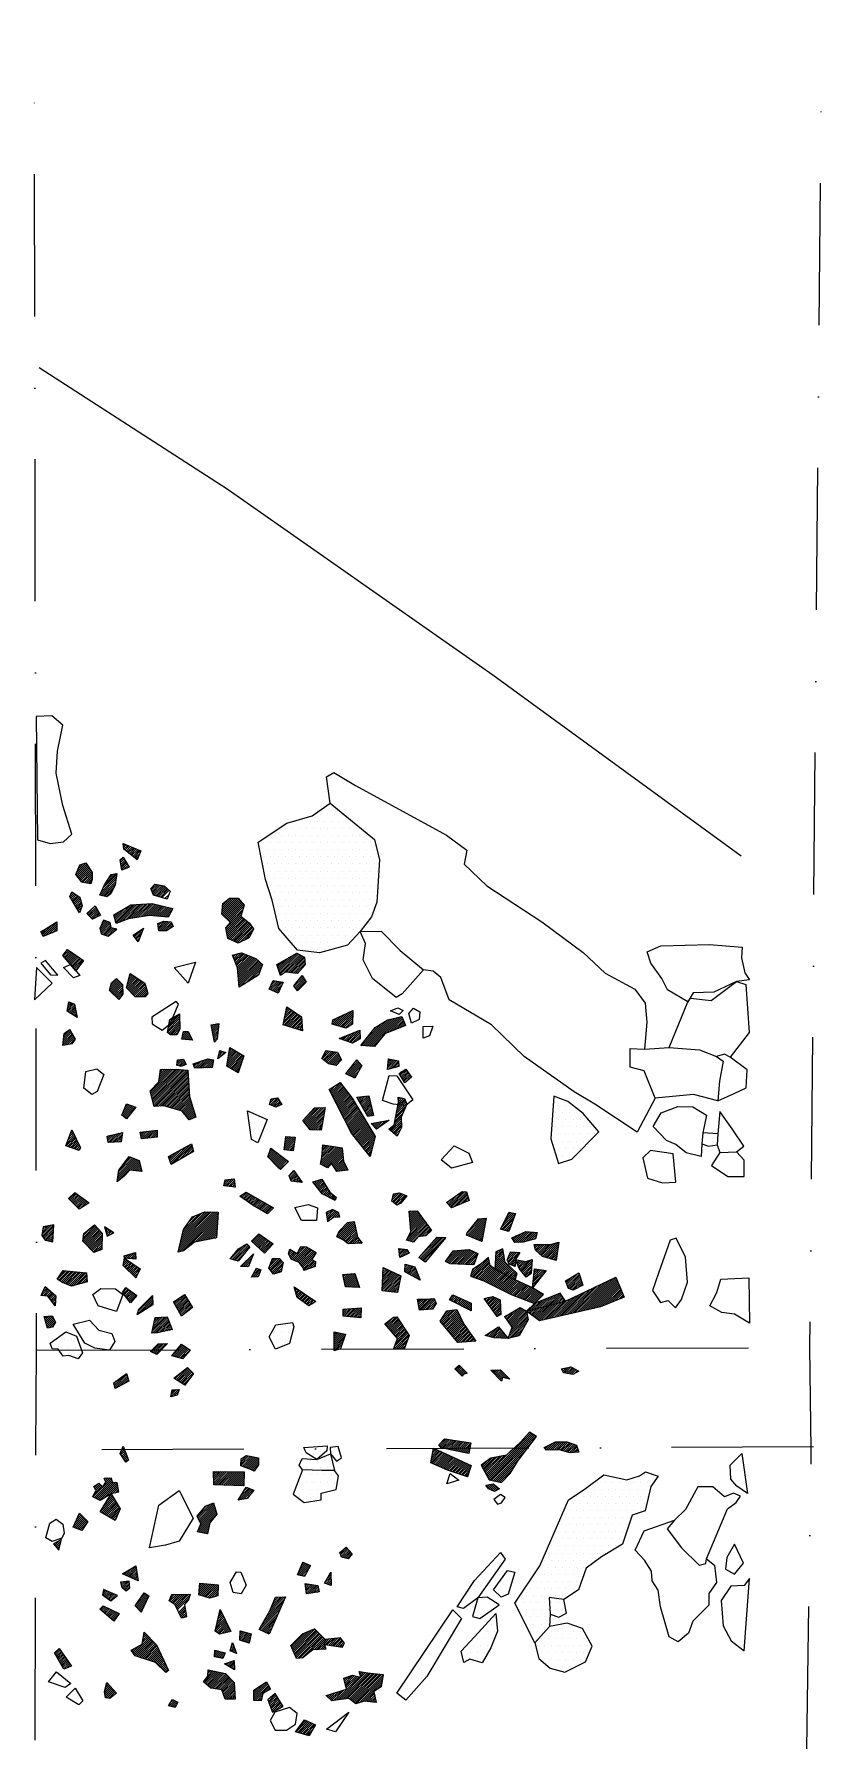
# Model space of a CAD drawing. Header units: metres. Extents: x 200 to 338, y -1902 to -1600.
import ezdxf

# ---------------------------------------------------------------- set-up
doc = ezdxf.new("R2010")
doc.units = ezdxf.units.M
doc.header["$LTSCALE"] = 25
doc.header["$MEASUREMENT"] = 0
doc.linetypes.add('STRICHPUNKTX2', pattern=[2, 1, -0.5, 0, -0.5])
doc.layers.get('0').update_dxf_attribs({"linetype": 'CONTINUOUS'})
for name, color, linetype in [('BEFUND', 1, 'CONTINUOUS'), ('GRABUNGSGRENZE', 3, 'STRICHPUNKTX2'), ('KNOCHEN', 2, 'CONTINUOUS'), ('KNOCHENSCHRAFF', 2, 'CONTINUOUS'), ('STEINE', 4, 'CONTINUOUS'), ('STEINESCHRAFF', 4, 'CONTINUOUS')]:
    doc.layers.add(name, color=color, linetype=linetype)

# ---------------------------------------------------------------- blocks, each defined once
blk = doc.blocks.new('*X4')
at = {"color": 0}
for p, q in [((215.26, -1742.72), (215.31, -1742.67)), ((215.29, -1743.04), (215.56, -1742.77)), ((215.33, -1743.36), (215.81, -1742.88)), ((215.37, -1743.67), (216.06, -1742.98)), ((215.56, -1743.83), (216.31, -1743.08)), ((215.76, -1743.99), (216.56, -1743.18)), ((215.95, -1744.15), (216.81, -1743.29)), ((216.15, -1744.3), (217.06, -1743.39)), ((216.35, -1744.46), (217.32, -1743.49)), ((216.54, -1744.62), (217.57, -1743.59)), ((206.97, -1748.18), (208.85, -1746.3)), ((207.06, -1747.74), (208.71, -1746.09)), ((207.13, -1748.37), (208.99, -1746.51)), ((207.32, -1747.12), (208.23, -1746.21)), ((207.58, -1746.51), (207.7, -1746.39)), ((214.73, -1745.72), (215.31, -1745.14)), ((214.78, -1746.02), (215.45, -1745.36)), ((214.83, -1746.33), (215.58, -1745.58)), ((214.88, -1746.63), (215.71, -1745.8)), ((214.93, -1746.93), (215.85, -1746.02)), ((214.99, -1747.24), (215.98, -1746.24)), ((215.4, -1747.18), (216.11, -1746.46)), ((216.74, -1744.78), (217.82, -1743.7)), ((216.93, -1744.93), (218.07, -1743.8)), ((217.13, -1745.09), (218.32, -1743.9)), ((217.33, -1745.25), (218.16, -1744.42)), ((217.52, -1745.41), (217.92, -1745.01)), ((207.28, -1748.57), (209.13, -1746.72)), ((207.44, -1748.77), (209.28, -1746.94)), ((207.59, -1748.97), (209.42, -1747.15)), ((207.75, -1749.17), (209.56, -1747.36)), ((207.9, -1749.37), (209.7, -1747.57)), ((208.13, -1749.5), (209.81, -1747.81)), ((208.43, -1749.55), (209.81, -1748.17)), ((208.72, -1749.61), (209.81, -1748.52)), ((209.02, -1749.67), (209.81, -1748.88)), ((209.31, -1749.73), (209.69, -1749.35)), ((211.21, -1751.72), (213.98, -1748.95)), ((211.36, -1751.22), (214.05, -1748.53)), ((211.49, -1751.79), (213.92, -1749.37)), ((211.65, -1750.57), (214.11, -1748.11)), ((211.96, -1749.91), (213.89, -1747.98)), ((212.66, -1748.85), (213.47, -1748.05)), ((215.97, -1746.96), (216.24, -1746.69)), ((211.78, -1751.86), (213.85, -1749.78)), ((212.06, -1751.93), (213.61, -1750.38)), ((212.35, -1752), (213.28, -1751.06)), ((220.24, -1750.82), (221.18, -1749.88)), ((220.27, -1750.43), (220.87, -1749.83)), ((220.34, -1751.07), (221.49, -1749.93)), ((220.44, -1751.32), (221.79, -1749.97)), ((220.55, -1751.58), (222.1, -1750.02)), ((220.73, -1751.75), (222.41, -1750.07)), ((221, -1751.83), (222.62, -1750.2)), ((221.26, -1751.92), (222.81, -1750.37)), ((221.53, -1752), (222.99, -1750.54)), ((221.8, -1752.09), (223.18, -1750.71)), ((222.07, -1752.17), (223.37, -1750.88)), ((222.6, -1752.35), (223.32, -1751.63)), ((222.87, -1752.43), (223.09, -1752.21)), ((232.61, -1755.07), (235.41, -1752.26)), ((232.65, -1754.67), (235.06, -1752.26)), ((232.7, -1754.27), (234.71, -1752.26)), ((232.74, -1753.88), (234.35, -1752.26)), ((232.78, -1753.48), (234, -1752.26)), ((232.79, -1755.24), (235.6, -1752.43)), ((232.97, -1755.41), (235.77, -1752.62)), ((233.15, -1755.59), (235.93, -1752.81)), ((233.33, -1755.76), (236.1, -1752.99)), ((233.33, -1757.53), (236.18, -1754.68)), ((233.39, -1757.82), (236.04, -1755.17)), ((233.44, -1758.12), (236.07, -1755.5)), ((233.5, -1758.42), (236.26, -1755.66)), ((233.51, -1755.94), (236.26, -1753.18)), ((233.69, -1756.11), (236.43, -1753.37)), ((233.87, -1756.28), (236.47, -1753.68)), ((234.05, -1756.46), (236.33, -1754.18)), ((233.55, -1758.72), (236.45, -1755.82)), ((233.61, -1759.02), (236.65, -1755.98)), ((233.66, -1759.32), (236.84, -1756.14)), ((233.86, -1759.47), (237.04, -1756.3)), ((234.1, -1759.58), (237.23, -1756.46)), ((234.35, -1759.7), (237.42, -1756.62)), ((234.59, -1759.81), (237.56, -1756.83)), ((234.83, -1759.92), (237.71, -1757.04)), ((235.07, -1760.03), (237.86, -1757.24)), ((235.32, -1760.14), (238.01, -1757.45)), ((235.75, -1760.06), (238.15, -1757.66)), ((236.46, -1759.7), (237.83, -1758.33)), ((237.17, -1759.35), (237.5, -1759.02)), ((234.52, -1762.35), (234.61, -1762.26)), ((234.61, -1762.61), (235.09, -1762.14)), ((234.71, -1762.86), (235.56, -1762.01)), ((234.81, -1763.12), (236.04, -1761.89)), ((234.91, -1763.37), (236.31, -1761.98)), ((235.01, -1763.63), (236.56, -1762.08)), ((235.11, -1763.88), (236.81, -1762.18)), ((235.21, -1764.14), (237.06, -1762.28)), ((235.3, -1764.39), (237.32, -1762.38)), ((235.37, -1764.68), (237.57, -1762.48)), ((235.4, -1765.01), (237.82, -1762.58)), ((235.43, -1765.33), (238.07, -1762.68)), ((235.46, -1765.65), (238.33, -1762.79)), ((235.49, -1765.98), (238.58, -1762.89)), ((235.52, -1766.3), (238.78, -1763.04)), ((235.54, -1766.63), (238.97, -1763.21)), ((235.57, -1766.95), (239.16, -1763.37)), ((235.6, -1767.28), (239.34, -1763.54)), ((235.63, -1767.6), (239.53, -1763.7)), ((235.66, -1767.93), (239.72, -1763.86)), ((236.57, -1767.37), (239.64, -1764.3)), ((242.33, -1764.08), (242.78, -1763.63)), ((242.42, -1764.35), (243.6, -1763.17)), ((242.51, -1764.61), (244.41, -1762.71)), ((242.6, -1764.87), (245.22, -1762.25)), ((242.69, -1765.14), (245.86, -1761.97)), ((242.78, -1765.4), (246.09, -1762.09)), ((242.87, -1765.66), (246.33, -1762.21)), ((243.22, -1765.67), (246.56, -1762.33)), ((243.94, -1765.31), (246.79, -1762.45)), ((244.25, -1765.35), (247.02, -1762.57)), ((244.57, -1765.39), (247.17, -1762.78)), ((244.88, -1765.42), (247.2, -1763.11)), ((245.2, -1765.46), (247.22, -1763.43)), ((245.51, -1765.5), (247.25, -1763.76)), ((237.52, -1766.77), (239.42, -1764.87)), ((238.47, -1766.18), (239.21, -1765.44)), ((240.96, -1768.28), (242.37, -1766.88)), ((241.19, -1768.4), (242.68, -1766.92)), ((241.23, -1767.66), (242.06, -1766.83)), ((241.44, -1768.51), (242.99, -1766.96)), ((241.5, -1767.04), (241.75, -1766.79)), ((241.68, -1768.62), (243.3, -1767.01)), ((241.93, -1768.73), (243.21, -1767.44)), ((245.35, -1767.78), (246.91, -1766.22)), ((245.5, -1767.99), (247.05, -1766.44)), ((245.65, -1768.19), (247.18, -1766.66)), ((245.8, -1768.4), (247.32, -1766.87)), ((245.83, -1765.54), (246.38, -1764.98)), ((246.02, -1766.76), (246.77, -1766.01)), ((242.17, -1768.84), (242.94, -1768.07)), ((242.41, -1768.95), (242.67, -1768.7)), ((243.46, -1774.27), (245.41, -1772.32)), ((243.5, -1774.59), (245.62, -1772.46)), ((243.55, -1773.83), (245.2, -1772.18)), ((243.64, -1773.38), (244.99, -1772.03)), ((243.74, -1772.93), (244.78, -1771.89)), ((243.77, -1774.67), (245.83, -1772.6)), ((243.83, -1772.48), (244.57, -1771.75)), ((243.93, -1772.04), (244.36, -1771.6)), ((244.02, -1771.59), (244.15, -1771.46)), ((244.04, -1774.75), (246.04, -1772.75)), ((244.3, -1774.84), (246.25, -1772.89)), ((244.57, -1774.92), (246.46, -1773.03)), ((244.84, -1775.01), (246.61, -1773.24)), ((245.11, -1775.09), (246.64, -1773.56)), ((252.06, -1774.16), (252.87, -1773.35)), ((252.09, -1774.48), (253.55, -1773.02)), ((252.15, -1773.72), (252.19, -1773.67)), ((252.36, -1774.56), (254.22, -1772.7)), ((252.64, -1774.64), (254.9, -1772.37)), ((252.91, -1774.72), (255.58, -1772.05)), ((253.18, -1774.8), (255.66, -1772.33)), ((253.46, -1774.88), (255.65, -1772.69)), ((253.73, -1774.96), (255.64, -1773.05)), ((254.01, -1775.04), (255.63, -1773.41)), ((254.28, -1775.12), (255.63, -1773.77)), ((257.18, -1778.23), (261.64, -1773.77)), ((257.51, -1778.25), (262.17, -1773.59)), ((257.85, -1778.27), (262.64, -1773.48)), ((258.18, -1778.29), (263.11, -1773.36)), ((258.51, -1778.31), (263.57, -1773.25)), ((258.84, -1778.33), (264.04, -1773.13)), ((261.49, -1776.04), (264.32, -1773.21)), ((262.08, -1775.8), (264.42, -1773.46)), ((262.67, -1775.56), (264.53, -1773.71)), ((245.38, -1775.18), (246.67, -1773.89)), ((245.65, -1775.26), (246.69, -1774.22)), ((245.92, -1775.34), (246.72, -1774.55)), ((246.19, -1775.43), (246.75, -1774.87)), ((246.46, -1775.51), (246.77, -1775.2)), ((246.73, -1775.6), (246.8, -1775.53)), ((253.43, -1777.02), (253.7, -1776.76)), ((253.69, -1777.12), (254.28, -1776.53)), ((253.95, -1777.21), (254.85, -1776.31)), ((254.21, -1777.31), (255.43, -1776.08)), ((254.47, -1777.4), (256.01, -1775.86)), ((254.73, -1777.49), (256.59, -1775.63)), ((254.81, -1774.94), (255.62, -1774.13)), ((254.99, -1777.59), (256.89, -1775.69)), ((255.25, -1777.68), (256.9, -1776.03)), ((255.51, -1777.77), (256.91, -1776.37)), ((256.18, -1777.46), (256.92, -1776.71)), ((257.81, -1777.25), (260.75, -1774.31)), ((259.17, -1775.53), (259.85, -1774.85)), ((259.18, -1778.35), (260.73, -1776.8)), ((263.27, -1775.32), (264.63, -1773.96)), ((263.86, -1775.09), (264.74, -1774.21)), ((264.45, -1774.85), (264.84, -1774.46)), ((250.27, -1780.54), (251.62, -1779.19)), ((250.35, -1780.11), (251.31, -1779.15)), ((250.46, -1780.7), (251.93, -1779.24)), ((250.66, -1780.86), (252.24, -1779.28)), ((250.73, -1779.38), (251, -1779.1)), ((250.85, -1781.02), (252.54, -1779.33)), ((251.04, -1781.18), (252.85, -1779.37)), ((251.24, -1781.34), (253.04, -1779.53)), ((251.48, -1781.46), (253.17, -1779.76)), ((251.77, -1781.52), (253.29, -1779.99)), ((252.06, -1781.58), (253.42, -1780.22)), ((252.34, -1781.65), (253.54, -1780.45)), ((252.63, -1781.71), (253.66, -1780.68)), ((254.45, -1783.08), (256.56, -1780.97)), ((254.62, -1783.26), (256.72, -1781.16)), ((254.86, -1783.38), (256.89, -1781.34)), ((255.09, -1783.49), (257.06, -1781.53)), ((255.33, -1783.61), (257.23, -1781.72)), ((255.57, -1783.73), (256.79, -1782.51)), ((255.79, -1781.38), (256.39, -1780.78)), ((261.75, -1782.14), (263.11, -1780.79)), ((261.79, -1781.75), (262.82, -1780.72)), ((261.83, -1781.35), (262.53, -1780.65)), ((261.84, -1782.41), (263.39, -1780.85)), ((261.87, -1780.96), (262.25, -1780.58)), ((261.92, -1780.56), (261.96, -1780.52)), ((262.32, -1782.27), (263.65, -1780.94)), ((262.81, -1782.14), (263.69, -1781.26)), ((263.3, -1782.01), (263.72, -1781.58)), ((263.87, -1783.21), (264.28, -1782.79)), ((263.99, -1783.43), (265.02, -1782.41)), ((264.12, -1783.66), (265.17, -1782.61)), ((264.25, -1783.88), (265.32, -1782.82)), ((251.52, -1786.01), (251.72, -1785.81)), ((251.64, -1786.24), (252.68, -1785.2)), ((251.76, -1786.48), (253.46, -1784.78)), ((251.88, -1786.71), (253.61, -1784.98)), ((252, -1786.95), (253.77, -1785.18)), ((252.12, -1787.18), (253.92, -1785.38)), ((252.23, -1787.41), (254.08, -1785.57)), ((252.35, -1787.65), (254.23, -1785.77)), ((255.81, -1783.84), (256.29, -1783.35)), ((264.38, -1784.11), (265.46, -1783.02)), ((264.51, -1784.33), (265.61, -1783.23)), ((264.64, -1784.55), (265.76, -1783.44)), ((264.77, -1784.78), (265.91, -1783.64)), ((241.06, -1788.33), (241.94, -1787.46)), ((241.14, -1788.61), (242.37, -1787.38)), ((241.19, -1787.85), (241.51, -1787.54)), ((241.38, -1788.73), (242.51, -1787.59)), ((241.62, -1788.84), (242.65, -1787.81)), ((241.86, -1788.95), (242.78, -1788.03)), ((242.13, -1789.03), (242.92, -1788.24)), ((242.75, -1788.77), (243.06, -1788.46)), ((252.47, -1787.88), (254.38, -1785.97)), ((252.59, -1788.12), (254.54, -1786.17)), ((252.71, -1788.35), (254.69, -1786.37)), ((252.83, -1788.59), (254.85, -1786.57)), ((252.95, -1788.82), (255, -1786.77)), ((253.07, -1789.05), (255.15, -1786.97)), ((253.19, -1789.29), (255.31, -1787.17)), ((253.31, -1789.52), (255.46, -1787.37)), ((253.43, -1789.76), (255.6, -1787.58)), ((253.55, -1789.99), (255.74, -1787.8)), ((253.67, -1790.22), (255.87, -1788.02)), ((253.79, -1790.46), (256, -1788.25)), ((253.91, -1790.69), (256.13, -1788.47)), ((254.03, -1790.93), (256.27, -1788.69)), ((256.43, -1787.46), (256.65, -1787.25)), ((256.56, -1787.69), (257.04, -1787.21)), ((256.69, -1787.91), (257.43, -1787.17)), ((256.81, -1788.14), (257.82, -1787.13)), ((256.94, -1788.36), (258.21, -1787.1)), ((257.07, -1788.59), (258.49, -1787.17)), ((257.2, -1788.82), (258.55, -1787.46)), ((257.33, -1789.04), (258.62, -1787.75)), ((257.45, -1789.27), (258.69, -1788.03)), ((257.58, -1789.49), (258.76, -1788.32)), ((257.71, -1789.72), (258.83, -1788.6)), ((257.84, -1789.94), (258.89, -1788.89)), ((263.18, -1790.61), (265.01, -1788.79)), ((263.27, -1790.17), (265.07, -1788.37)), ((263.35, -1789.74), (264.97, -1788.12)), ((263.43, -1789.3), (264.86, -1787.87)), ((263.52, -1788.86), (264.76, -1787.62)), ((263.6, -1788.43), (264.54, -1787.49)), ((263.61, -1787.36), (263.67, -1787.29)), ((263.63, -1787.69), (263.96, -1787.36)), ((263.65, -1788.03), (264.25, -1787.42)), ((247, -1791.58), (249.44, -1789.14)), ((247.08, -1791.16), (249.08, -1789.15)), ((247.16, -1791.78), (249.81, -1789.13)), ((247.31, -1791.98), (250.17, -1789.12)), ((247.47, -1792.18), (250.53, -1789.11)), ((247.62, -1792.38), (250.75, -1789.25)), ((247.78, -1792.58), (250.67, -1789.68)), ((247.93, -1792.78), (250.6, -1790.11)), ((248.09, -1792.97), (250.52, -1790.54)), ((248.38, -1793.03), (250.44, -1790.98)), ((248.73, -1793.04), (250.36, -1791.41)), ((249.07, -1793.05), (250.29, -1791.84)), ((254.15, -1791.16), (256.4, -1788.91)), ((254.26, -1791.4), (256.53, -1789.13)), ((254.38, -1791.63), (256.66, -1789.35)), ((254.5, -1791.86), (256.8, -1789.57)), ((254.62, -1792.1), (256.93, -1789.79)), ((254.74, -1792.33), (257.06, -1790.01)), ((254.86, -1792.57), (257.2, -1790.23)), ((254.98, -1792.8), (257.33, -1790.45)), ((255.1, -1793.03), (257.46, -1790.67)), ((255.22, -1793.27), (257.59, -1790.89)), ((255.34, -1793.5), (257.73, -1791.11)), ((255.48, -1793.72), (257.86, -1791.34)), ((255.63, -1793.92), (257.99, -1791.56)), ((255.79, -1794.11), (258.13, -1791.78)), ((257.97, -1790.17), (258.96, -1789.17)), ((258.09, -1790.4), (259.03, -1789.46)), ((258.22, -1790.62), (259.1, -1789.74)), ((258.57, -1790.62), (259.17, -1790.03)), ((258.96, -1792.01), (259.1, -1791.87)), ((259.01, -1790.53), (259.24, -1790.31)), ((259.12, -1792.19), (259.53, -1791.79)), ((259.29, -1792.38), (259.96, -1791.71)), ((259.46, -1792.56), (260.39, -1791.64)), ((259.63, -1792.75), (260.82, -1791.56)), ((259.86, -1792.87), (261.25, -1791.49)), ((261.05, -1792.03), (261.68, -1791.41)), ((262.14, -1793.06), (264.17, -1791.04)), ((262.33, -1793.22), (264.18, -1791.38)), ((262.53, -1793.38), (264.19, -1791.73)), ((262.94, -1791.92), (264.23, -1790.62)), ((263.02, -1791.48), (264.49, -1790.01)), ((263.1, -1791.04), (264.75, -1789.4)), ((243.56, -1796.44), (245.46, -1794.54)), ((243.62, -1796.03), (245.32, -1794.33)), ((243.67, -1795.63), (244.99, -1794.3)), ((243.72, -1795.22), (244.67, -1794.27)), ((243.78, -1794.81), (244.35, -1794.24)), ((243.83, -1794.41), (244.02, -1794.21)), ((249.42, -1793.06), (250.21, -1792.27)), ((249.76, -1793.07), (250.13, -1792.7)), ((255.95, -1794.31), (258.26, -1792)), ((256.11, -1794.5), (258.39, -1792.22)), ((256.27, -1794.7), (258.52, -1792.44)), ((256.43, -1794.89), (258.66, -1792.66)), ((256.58, -1795.09), (258.79, -1792.88)), ((256.74, -1795.28), (258.92, -1793.1)), ((256.9, -1795.48), (259.05, -1793.32)), ((257.06, -1795.67), (259.19, -1793.54)), ((257.22, -1795.87), (259.32, -1793.76)), ((257.38, -1796.06), (259.45, -1793.98)), ((257.54, -1796.26), (259.58, -1794.22)), ((257.69, -1796.45), (259.46, -1794.68)), ((262.72, -1793.54), (264.2, -1792.07)), ((262.92, -1793.7), (264.21, -1792.41)), ((263.11, -1793.86), (264.07, -1792.9)), ((263.3, -1794.02), (263.72, -1793.61)), ((240.76, -1797.82), (241.86, -1796.73)), ((240.81, -1797.42), (241.66, -1796.58)), ((240.94, -1798), (242.06, -1796.89)), ((240.99, -1796.89), (241.46, -1796.42)), ((241.11, -1798.18), (242.26, -1797.04)), ((241.17, -1796.36), (241.26, -1796.27)), ((241.29, -1798.36), (242.46, -1797.19)), ((241.46, -1798.54), (242.66, -1797.35)), ((241.64, -1798.72), (242.86, -1797.5)), ((241.81, -1798.9), (243.06, -1797.65)), ((241.99, -1799.08), (243.26, -1797.81)), ((243.79, -1796.57), (245.41, -1794.95)), ((244.1, -1796.61), (245.36, -1795.35)), ((244.42, -1796.65), (245.3, -1795.76)), ((244.73, -1796.69), (245.25, -1796.16)), ((245.05, -1796.73), (245.2, -1796.57)), ((250.01, -1798.84), (252.81, -1796.04)), ((250.06, -1799.13), (253.11, -1796.08)), ((250.08, -1798.41), (252.5, -1795.99)), ((250.15, -1797.98), (252.19, -1795.94)), ((250.2, -1797.58), (251.88, -1795.9)), ((250.23, -1797.2), (251.57, -1795.85)), ((250.27, -1796.81), (251.27, -1795.81)), ((250.3, -1796.42), (250.96, -1795.76)), ((250.3, -1799.25), (253.42, -1796.13)), ((250.34, -1796.03), (250.65, -1795.72)), ((250.53, -1799.37), (253.73, -1796.17)), ((250.77, -1799.49), (253.81, -1796.45)), ((251.01, -1799.6), (253.84, -1796.77)), ((251.97, -1798.99), (253.88, -1797.09)), ((252.11, -1799.21), (253.91, -1797.41)), ((252.25, -1799.42), (253.94, -1797.73)), ((257.85, -1796.65), (259.35, -1795.15)), ((258.01, -1796.84), (259.23, -1795.62)), ((258.17, -1797.04), (259.11, -1796.09)), ((258.33, -1797.23), (259, -1796.56)), ((258.49, -1797.43), (258.88, -1797.03)), ((258.65, -1797.62), (258.77, -1797.5)), ((242.16, -1799.26), (243.45, -1797.96)), ((242.33, -1799.44), (243.65, -1798.12)), ((242.51, -1799.62), (243.85, -1798.27)), ((242.69, -1799.79), (244.05, -1798.42)), ((242.88, -1799.95), (244.25, -1798.58)), ((244.45, -1801.21), (245.35, -1800.31)), ((244.56, -1801.46), (245.5, -1800.51)), ((244.66, -1801.7), (245.65, -1800.72)), ((244.77, -1801.95), (245.79, -1800.93)), ((252.39, -1799.63), (253.98, -1798.05)), ((252.53, -1799.85), (254.01, -1798.37)), ((252.67, -1800.06), (254.07, -1798.66)), ((252.81, -1800.27), (254.19, -1798.9)), ((253.12, -1800.32), (254.3, -1799.14)), ((253.53, -1800.27), (254.41, -1799.38)), ((253.94, -1800.21), (254.52, -1799.62)), ((254.34, -1800.15), (254.64, -1799.86)), ((244.97, -1802.1), (245.94, -1801.13)), ((245.29, -1802.13), (246.09, -1801.34)), ((245.61, -1802.17), (246.23, -1801.55)), ((245.93, -1802.2), (246.38, -1801.76)), ((246.25, -1802.24), (246.53, -1801.96)), ((246.57, -1802.27), (246.67, -1802.17))]:
    blk.add_line(p, q, dxfattribs=at)
blk = doc.blocks.new('*X5')
at = {"color": 0}
for p, q in [((207.36, -1754.5), (207.89, -1753.98)), ((207.49, -1754.73), (207.69, -1754.53)), ((208.96, -1755.03), (210.35, -1753.64)), ((209.13, -1755.21), (210.48, -1753.86)), ((209.3, -1755.39), (210.61, -1754.09)), ((209.48, -1755.57), (210.74, -1754.31)), ((209.65, -1755.76), (210.87, -1754.54)), ((209.82, -1755.94), (210.99, -1754.76)), ((210.4, -1755.71), (211.12, -1754.99)), ((211.11, -1755.36), (211.25, -1755.21)), ((213.65, -1755.29), (213.86, -1755.08)), ((213.72, -1755.57), (214.73, -1754.56)), ((213.8, -1755.85), (215.6, -1754.05)), ((213.87, -1756.13), (216.47, -1753.53)), ((213.94, -1756.41), (216.93, -1753.42)), ((214.02, -1756.69), (217.31, -1753.4)), ((214.51, -1756.55), (217.68, -1753.38)), ((215.1, -1756.31), (218.06, -1753.36)), ((215.7, -1756.07), (218.43, -1753.34)), ((216.25, -1755.87), (218.8, -1753.32)), ((216.67, -1755.8), (219.18, -1753.3)), ((217.09, -1755.74), (219.55, -1753.28)), ((217.5, -1755.68), (219.93, -1753.26)), ((217.92, -1755.62), (220.3, -1753.23)), ((218.34, -1755.55), (220.6, -1753.29)), ((218.75, -1755.49), (220.88, -1753.36)), ((219.17, -1755.43), (221.17, -1753.43)), ((219.59, -1755.36), (221.45, -1753.49)), ((219.98, -1755.33), (221.74, -1753.56)), ((220.3, -1755.36), (222.03, -1753.63)), ((220.62, -1755.39), (222.31, -1753.7)), ((220.95, -1755.42), (222.6, -1753.76)), ((221.27, -1755.45), (222.88, -1753.83)), ((221.59, -1755.48), (223.17, -1753.9)), ((221.92, -1755.51), (223.46, -1753.97)), ((222.24, -1755.54), (223.74, -1754.03)), ((222.56, -1755.57), (223.98, -1754.16)), ((222.88, -1755.6), (223.51, -1754.97)), ((200.82, -1758.22), (200.98, -1758.06)), ((200.93, -1758.47), (201.91, -1757.49)), ((201.03, -1758.72), (202.83, -1756.91)), ((201.13, -1758.97), (203.6, -1756.5)), ((201.61, -1758.85), (203.6, -1756.85)), ((202.21, -1758.6), (203.6, -1757.21)), ((202.82, -1758.34), (203.6, -1757.56)), ((203.42, -1758.09), (203.6, -1757.91)), ((211.21, -1757.73), (212.54, -1756.39)), ((211.28, -1758.02), (212.81, -1756.49)), ((211.33, -1757.25), (212.28, -1756.3)), ((211.34, -1758.31), (212.99, -1756.65)), ((211.45, -1758.55), (213.06, -1756.94)), ((211.58, -1756.65), (212.02, -1756.21)), ((211.71, -1758.64), (213.12, -1757.23)), ((211.97, -1758.74), (213.23, -1757.47)), ((212.22, -1758.84), (213.51, -1757.55)), ((212.48, -1758.93), (213.79, -1757.62)), ((213.66, -1758.11), (214.07, -1757.69)), ((217.12, -1758.89), (217.65, -1758.36)), ((217.27, -1759.09), (218.78, -1757.58)), ((217.42, -1759.3), (218.61, -1758.11)), ((217.57, -1759.5), (218.39, -1758.68)), ((221.36, -1756.77), (221.4, -1756.73)), ((221.4, -1757.08), (221.99, -1756.49)), ((221.44, -1757.4), (222.49, -1756.35)), ((221.48, -1757.71), (222.82, -1756.37)), ((221.53, -1758.02), (223.15, -1756.4)), ((221.88, -1758.02), (223.48, -1756.42)), ((222.24, -1758.02), (223.74, -1756.52)), ((222.59, -1758.02), (223.84, -1756.76)), ((223.05, -1757.91), (223.95, -1757.01)), ((204.74, -1762.43), (205.73, -1761.44)), ((204.91, -1762.62), (205.94, -1761.59)), ((205.07, -1762.81), (206.15, -1761.73)), ((205.29, -1761.52), (205.52, -1761.3)), ((217.72, -1759.7), (218.17, -1759.26)), ((217.87, -1759.91), (217.95, -1759.83)), ((205.23, -1763), (206.36, -1761.88)), ((205.39, -1763.19), (206.57, -1762.02)), ((205.56, -1763.38), (206.77, -1762.16)), ((205.72, -1763.57), (206.98, -1762.31)), ((205.88, -1763.77), (207.19, -1762.45)), ((206.04, -1763.96), (207.4, -1762.6)), ((206.2, -1764.15), (207.61, -1762.74)), ((206.37, -1764.34), (207.82, -1762.89)), ((206.53, -1764.53), (208.03, -1763.03)), ((206.69, -1764.72), (208.24, -1763.18)), ((206.85, -1764.91), (207.57, -1764.2)), ((212.88, -1768.43), (214.5, -1766.81)), ((213.01, -1767.95), (214.32, -1766.64)), ((213.02, -1768.65), (214.68, -1766.98)), ((213.14, -1767.46), (214.14, -1766.47)), ((213.2, -1768.82), (214.87, -1767.16)), ((213.38, -1769), (215.05, -1767.33)), ((213.56, -1769.17), (215.16, -1767.57)), ((215.84, -1767.95), (217.55, -1766.24)), ((215.96, -1768.18), (217.76, -1766.38)), ((215.97, -1767.47), (217.33, -1766.1)), ((216.1, -1766.99), (217.12, -1765.96)), ((216.13, -1768.36), (217.98, -1766.52)), ((216.22, -1766.5), (216.9, -1765.82)), ((216.31, -1768.54), (218.19, -1766.66)), ((216.35, -1766.02), (216.69, -1765.68)), ((216.49, -1768.71), (218.41, -1766.8)), ((216.67, -1768.89), (218.62, -1766.93)), ((216.84, -1769.07), (218.84, -1767.07)), ((217.02, -1769.24), (219.05, -1767.21)), ((217.2, -1769.42), (219.14, -1767.47)), ((217.37, -1769.6), (219.22, -1767.75)), ((205.53, -1771.54), (206.29, -1770.78)), ((205.6, -1771.12), (206.04, -1770.68)), ((205.66, -1770.7), (205.79, -1770.57)), ((213.74, -1769.34), (215.17, -1767.91)), ((213.92, -1769.52), (215.18, -1768.26)), ((214.1, -1769.69), (215.19, -1768.6)), ((214.28, -1769.87), (215.2, -1768.94)), ((214.45, -1770.04), (214.75, -1769.74)), ((217.71, -1769.62), (219.31, -1768.02)), ((218.06, -1769.62), (219.39, -1768.29)), ((218.41, -1769.62), (219.47, -1768.56)), ((218.77, -1769.62), (219.55, -1768.84)), ((219.12, -1769.62), (219.13, -1769.6)), ((205.47, -1771.96), (206.55, -1770.88)), ((205.54, -1772.23), (206.73, -1771.05)), ((205.76, -1772.37), (206.79, -1771.35)), ((205.97, -1772.51), (206.84, -1771.64)), ((206.19, -1772.65), (206.9, -1771.94)), ((206.4, -1772.79), (206.96, -1772.23)), ((206.62, -1772.93), (207.02, -1772.53)), ((206.83, -1773.07), (207.07, -1772.82)), ((207.05, -1773.21), (207.13, -1773.12)), ((223.08, -1775.91), (225.2, -1773.79)), ((223.1, -1775.53), (225.19, -1773.44)), ((223.18, -1775.1), (225.19, -1773.1)), ((223.26, -1774.67), (225.18, -1772.75)), ((223.33, -1774.24), (224.67, -1772.9)), ((223.41, -1773.81), (223.87, -1773.35)), ((204.64, -1778.09), (206.39, -1776.34)), ((204.68, -1777.69), (206.26, -1776.12)), ((204.73, -1777.29), (206.13, -1775.89)), ((204.78, -1776.89), (206, -1775.66)), ((204.83, -1776.49), (205.88, -1775.43)), ((204.87, -1776.09), (204.89, -1776.07)), ((204.92, -1778.16), (206.51, -1776.57)), ((205.35, -1778.08), (206.64, -1776.8)), ((223.28, -1776.07), (225.21, -1774.14)), ((223.47, -1776.23), (225.21, -1774.48)), ((223.72, -1776.34), (225.22, -1774.83)), ((224.07, -1776.34), (225.23, -1775.18)), ((224.42, -1776.34), (225.02, -1775.74)), ((225.62, -1776.9), (226.7, -1775.82)), ((225.7, -1776.47), (226.45, -1775.73)), ((225.77, -1777.11), (226.82, -1776.06)), ((225.78, -1776.04), (226.09, -1775.73)), ((226.09, -1777.14), (226.94, -1776.29)), ((226.42, -1777.17), (227.06, -1776.53)), ((226.74, -1777.2), (227.18, -1776.77)), ((230.74, -1774.62), (230.82, -1774.54)), ((230.8, -1774.91), (231.26, -1774.45)), ((230.86, -1775.21), (231.69, -1774.37)), ((230.92, -1775.5), (232.04, -1774.37)), ((230.97, -1775.79), (232.01, -1774.76)), ((231.03, -1776.09), (231.97, -1775.15)), ((231.09, -1776.38), (231.94, -1775.54)), ((231.15, -1776.68), (231.9, -1775.93)), ((231.21, -1776.97), (231.87, -1776.32)), ((231.27, -1777.27), (231.83, -1776.71)), ((205.79, -1778), (206.77, -1777.02)), ((206.22, -1777.92), (206.29, -1777.85)), ((227.07, -1777.22), (227.29, -1777)), ((227.4, -1777.25), (227.41, -1777.24)), ((231.33, -1777.56), (231.8, -1777.09)), ((231.91, -1780.52), (233.07, -1779.36)), ((232.02, -1780.05), (232.8, -1779.27)), ((232.13, -1779.59), (232.54, -1779.18)), ((232.24, -1779.12), (232.27, -1779.09)), ((233.49, -1781.77), (235.72, -1779.54)), ((233.56, -1781.34), (235.49, -1779.41)), ((233.63, -1780.92), (235.27, -1779.27)), ((233.66, -1781.94), (235.94, -1779.67)), ((233.7, -1780.49), (235.05, -1779.14)), ((233.77, -1780.07), (234.83, -1779.01)), ((233.85, -1779.64), (234.61, -1778.87)), ((233.89, -1782.07), (236.16, -1779.81)), ((233.92, -1779.22), (234.39, -1778.74)), ((233.99, -1778.79), (234.17, -1778.61)), ((220.04, -1786.37), (224.07, -1782.35)), ((220.12, -1786.65), (224.43, -1782.34)), ((220.19, -1786.93), (224.75, -1782.37)), ((220.26, -1787.21), (225.07, -1782.4)), ((220.34, -1787.49), (225.4, -1782.43)), ((220.41, -1787.77), (225.72, -1782.46)), ((220.48, -1788.06), (226.04, -1782.49)), ((220.55, -1788.34), (226.37, -1782.52)), ((220.63, -1788.62), (226.61, -1782.63)), ((221.52, -1784.54), (223.71, -1782.35)), ((221.58, -1784.13), (223.35, -1782.36)), ((221.64, -1783.72), (222.99, -1782.37)), ((221.69, -1783.31), (222.63, -1782.38)), ((221.75, -1782.9), (222.26, -1782.38)), ((221.81, -1782.49), (221.9, -1782.39)), ((224.72, -1781.34), (225.41, -1780.66)), ((224.76, -1781.66), (225.8, -1780.62)), ((224.79, -1780.92), (225.01, -1780.69)), ((225.02, -1781.75), (225.98, -1780.79)), ((225.29, -1781.83), (226.1, -1781.02)), ((225.69, -1781.78), (226.22, -1781.26)), ((226.27, -1781.56), (226.33, -1781.5)), ((227.64, -1781.6), (227.95, -1781.29)), ((227.74, -1781.85), (228.5, -1781.1)), ((227.84, -1782.11), (229.05, -1780.9)), ((228.13, -1782.18), (229.59, -1780.71)), ((228.49, -1782.17), (230.14, -1780.52)), ((228.86, -1782.15), (230.44, -1780.57)), ((229.22, -1782.14), (230.74, -1780.63)), ((229.59, -1782.13), (231.03, -1780.69)), ((229.95, -1782.12), (231.08, -1780.99)), ((230.32, -1782.11), (231, -1781.42)), ((230.69, -1782.09), (230.92, -1781.86)), ((234.11, -1782.21), (236.38, -1779.94)), ((234.33, -1782.34), (236.38, -1780.29)), ((234.55, -1782.47), (236.2, -1780.82)), ((234.78, -1782.6), (236.02, -1781.36)), ((235, -1782.73), (235.83, -1781.89)), ((235.22, -1782.86), (235.65, -1782.43)), ((220.7, -1788.9), (226.63, -1782.97)), ((221.07, -1788.88), (226.65, -1783.3)), ((221.44, -1788.86), (226.68, -1783.63)), ((221.82, -1788.84), (226.7, -1783.96)), ((222.19, -1788.82), (226.72, -1784.29)), ((222.53, -1788.83), (226.74, -1784.62)), ((222.8, -1788.92), (226.76, -1784.96)), ((223.07, -1789), (226.79, -1785.29)), ((223.35, -1789.08), (226.81, -1785.62)), ((235.44, -1782.99), (235.47, -1782.96)), ((215.06, -1790.29), (216.62, -1788.73)), ((215.15, -1790.56), (216.88, -1788.83)), ((215.34, -1789.66), (216.37, -1788.63)), ((215.61, -1789.04), (216.11, -1788.54)), ((223.62, -1789.16), (226.83, -1785.95)), ((223.89, -1789.24), (226.85, -1786.28)), ((224.16, -1789.33), (226.87, -1786.61)), ((224.43, -1789.41), (226.89, -1786.95)), ((224.7, -1789.49), (226.94, -1787.26)), ((224.98, -1789.57), (227.02, -1787.53)), ((225.25, -1789.65), (227.1, -1787.8)), ((225.52, -1789.73), (227.19, -1788.07)), ((225.73, -1789.88), (227.27, -1788.34)), ((225.88, -1790.08), (227.35, -1788.61)), ((226.04, -1790.27), (227.44, -1788.88)), ((215.35, -1790.71), (217.14, -1788.92)), ((215.54, -1790.87), (217.39, -1789.02)), ((215.74, -1791.03), (216.48, -1790.29)), ((226.2, -1790.47), (227.52, -1789.15)), ((226.36, -1790.67), (227.6, -1789.42)), ((226.51, -1790.86), (227.69, -1789.69)), ((226.67, -1791.06), (227.77, -1789.96)), ((226.83, -1791.26), (227.86, -1790.23)), ((227.35, -1791.08), (227.94, -1790.5)), ((227.98, -1790.81), (228.02, -1790.77)), ((205.26, -1795.85), (206.85, -1794.26)), ((205.33, -1795.42), (206.73, -1794.03)), ((205.52, -1795.95), (206.96, -1794.5)), ((205.55, -1794.85), (206.62, -1793.79)), ((205.77, -1794.28), (206.5, -1793.55)), ((205.78, -1796.04), (207.08, -1794.74)), ((205.99, -1793.71), (206.39, -1793.31)), ((206.21, -1793.14), (206.27, -1793.07)), ((212.48, -1794.29), (212.68, -1794.09)), ((212.52, -1794.6), (213.14, -1793.98)), ((212.56, -1794.91), (213.61, -1793.86)), ((212.6, -1795.23), (214.08, -1793.75)), ((212.93, -1795.25), (214.55, -1793.63)), ((213.3, -1795.24), (215.02, -1793.52)), ((213.67, -1795.22), (215.11, -1793.78)), ((214.04, -1795.2), (215.05, -1794.2)), ((214.41, -1795.19), (214.98, -1794.61)), ((218.26, -1793.46), (218.29, -1793.43)), ((218.32, -1793.76), (218.69, -1793.38)), ((218.37, -1794.06), (219.09, -1793.33)), ((218.42, -1794.36), (219.49, -1793.29)), ((218.54, -1794.6), (219.9, -1793.24)), ((218.93, -1794.55), (220.3, -1793.19)), ((219.33, -1794.51), (220.7, -1793.14)), ((219.73, -1794.46), (221.1, -1793.09)), ((220.13, -1794.42), (221.21, -1793.34)), ((220.52, -1794.38), (221.21, -1793.69)), ((220.92, -1794.33), (221.21, -1794.04)), ((206.05, -1796.13), (207.19, -1794.98)), ((206.31, -1796.22), (207.31, -1795.22)), ((206.57, -1796.31), (207.42, -1795.46)), ((206.83, -1796.4), (207.54, -1795.69)), ((207.09, -1796.49), (207.65, -1795.93)), ((207.36, -1796.58), (207.77, -1796.17)), ((214.78, -1795.17), (214.92, -1795.03)), ((214.79, -1799.76), (216.69, -1797.86)), ((215.85, -1798.34), (216.44, -1797.76)), ((223.32, -1797.94), (223.92, -1797.34)), ((223.41, -1798.21), (224.7, -1796.92)), ((223.49, -1798.48), (225.48, -1796.5)), ((223.58, -1798.75), (226.25, -1796.07)), ((223.67, -1799.01), (227.03, -1795.65)), ((224.17, -1798.86), (227.32, -1795.71)), ((225.02, -1798.36), (227.39, -1795.99)), ((225.87, -1797.87), (227.47, -1796.27)), ((226.72, -1797.37), (227.54, -1796.55)), ((227.57, -1796.87), (227.62, -1796.83)), ((214.2, -1802.12), (217.94, -1798.37)), ((214.26, -1801.7), (217.69, -1798.27)), ((214.32, -1801.28), (217.44, -1798.17)), ((214.39, -1800.87), (217.19, -1798.07)), ((214.45, -1800.45), (216.94, -1797.96)), ((216.55, -1800.12), (218.09, -1798.58)), ((216.87, -1800.15), (218.16, -1798.86)), ((217.18, -1800.19), (218.23, -1799.15)), ((217.5, -1800.23), (218.3, -1799.43)), ((217.81, -1800.27), (218.36, -1799.72)), ((218.13, -1800.31), (218.43, -1800.01)), ((218.44, -1800.35), (218.5, -1800.29))]:
    blk.add_line(p, q, dxfattribs=at)
blk = doc.blocks.new('*X6')
at = {"color": 0}
for p, q in [((205.94, -1752.04), (206.59, -1751.39)), ((206.07, -1751.56), (206.38, -1751.24)), ((206.07, -1752.26), (206.8, -1751.53)), ((206.2, -1752.49), (207.01, -1751.68)), ((206.33, -1752.71), (207.21, -1751.83)), ((206.46, -1752.94), (207.42, -1751.97)), ((206.59, -1753.16), (207.62, -1752.12)), ((206.72, -1753.38), (207.7, -1752.4)), ((206.85, -1753.61), (207.78, -1752.68)), ((206.98, -1753.83), (207.85, -1752.95)), ((207.1, -1754.06), (207.93, -1753.23)), ((207.23, -1754.28), (208.01, -1753.51))]:
    blk.add_line(p, q, dxfattribs=at)
blk = doc.blocks.new('*X7')
at = {"color": 0}
for p, q in [((248.67, -1802.29), (248.85, -1802.11)), ((248.83, -1802.49), (249.34, -1801.98)), ((248.99, -1802.68), (249.83, -1801.84)), ((249.15, -1802.88), (250.25, -1801.78)), ((249.3, -1803.07), (250.38, -1802)), ((249.46, -1803.27), (250.52, -1802.22)), ((249.62, -1803.47), (250.65, -1802.43)), ((249.78, -1803.66), (250.78, -1802.65)), ((249.93, -1803.86), (250.92, -1802.87)), ((250.09, -1804.05), (251.05, -1803.09)), ((250.25, -1804.25), (251.19, -1803.31)), ((250.47, -1804.38), (251.32, -1803.53)), ((250.7, -1804.5), (251.46, -1803.75)), ((250.94, -1804.62), (251.59, -1803.97)), ((272.57, -1806.32), (275.02, -1803.87)), ((272.74, -1806.51), (275.35, -1803.9)), ((272.9, -1806.7), (275.67, -1803.93)), ((251.17, -1804.74), (251.79, -1804.13)), ((251.4, -1804.87), (251.98, -1804.29)), ((251.63, -1804.99), (252.17, -1804.45)), ((251.87, -1805.11), (252.37, -1804.6)), ((252.1, -1805.23), (252.56, -1804.76)), ((252.33, -1805.35), (252.66, -1805.02)), ((262.53, -1805.41), (263.81, -1804.13)), ((262.6, -1805.68), (264.08, -1804.21)), ((262.63, -1804.95), (263.39, -1804.19)), ((262.74, -1804.49), (262.98, -1804.25)), ((262.81, -1805.83), (264.33, -1804.31)), ((263.01, -1805.98), (264.58, -1804.41)), ((263.22, -1806.13), (264.84, -1804.51)), ((263.48, -1806.22), (265.09, -1804.61)), ((272.24, -1805.95), (273.03, -1805.16)), ((272.4, -1806.14), (274.17, -1804.37)), ((273.35, -1806.61), (275.75, -1804.21)), ((273.96, -1806.35), (275.83, -1804.48)), ((274.57, -1806.09), (275.91, -1804.75)), ((275.18, -1805.84), (275.99, -1805.02)), ((275.79, -1805.58), (276.08, -1805.29)), ((251, -1807.74), (251.32, -1807.42)), ((251.04, -1808.05), (252, -1807.1)), ((251.08, -1808.37), (252.27, -1807.18)), ((251.12, -1808.68), (252.51, -1807.29)), ((251.16, -1808.99), (252.75, -1807.41)), ((251.77, -1808.74), (252.99, -1807.52)), ((252.48, -1808.39), (253.16, -1807.7)), ((252.85, -1808.37), (253.25, -1807.97)), ((252.87, -1811.88), (255.54, -1809.22)), ((253.01, -1811.39), (255.11, -1809.29)), ((253.11, -1811.99), (255.88, -1809.22)), ((253.22, -1808.35), (253.34, -1808.23)), ((253.35, -1812.1), (255.95, -1809.51)), ((253.6, -1812.22), (256.01, -1809.8)), ((265.09, -1812.39), (268.33, -1809.14)), ((265.33, -1812.5), (268.48, -1809.35)), ((265.47, -1811.66), (268.19, -1808.94)), ((265.54, -1807.35), (265.56, -1807.33)), ((265.56, -1807.67), (265.92, -1807.31)), ((265.59, -1808), (266.29, -1807.3)), ((265.6, -1812.59), (268.63, -1809.55)), ((265.62, -1808.32), (266.66, -1807.29)), ((265.65, -1808.65), (266.99, -1807.31)), ((265.67, -1808.98), (267.14, -1807.51)), ((265.7, -1809.3), (267.29, -1807.72)), ((265.73, -1809.63), (267.44, -1807.92)), ((265.76, -1809.95), (267.59, -1808.13)), ((265.79, -1810.28), (267.74, -1808.33)), ((265.81, -1810.61), (267.89, -1808.53)), ((265.84, -1810.93), (268.04, -1808.74)), ((265.86, -1812.68), (268.78, -1809.76)), ((266.13, -1812.77), (268.93, -1809.96)), ((275.72, -1811.3), (278.4, -1808.63)), ((275.78, -1811.6), (278.8, -1808.58)), ((276.03, -1811.7), (279.11, -1808.63)), ((276.28, -1811.81), (279.02, -1809.07)), ((276.53, -1811.91), (278.93, -1809.51)), ((276.77, -1812.02), (278.85, -1809.95)), ((276.78, -1809.89), (278, -1808.67)), ((253.84, -1812.33), (256.07, -1810.09)), ((254.07, -1812.45), (256.14, -1810.38)), ((254.27, -1812.61), (256.2, -1810.67)), ((254.46, -1812.76), (256.27, -1810.96)), ((254.66, -1812.92), (256.33, -1811.25)), ((254.86, -1813.08), (256.4, -1811.54)), ((255.23, -1813.06), (256.46, -1811.83)), ((255.59, -1813.05), (256.59, -1812.05)), ((255.96, -1813.03), (256.74, -1812.25)), ((256.33, -1813.02), (256.89, -1812.45)), ((256.7, -1813), (257.05, -1812.65)), ((257.07, -1812.98), (257.2, -1812.86)), ((267.28, -1815.5), (270.86, -1811.92)), ((267.43, -1811.82), (269.08, -1810.16)), ((267.47, -1815.67), (271.21, -1811.93)), ((267.67, -1815.82), (271.55, -1811.94)), ((267.83, -1811.77), (269.23, -1810.37)), ((267.88, -1815.97), (271.89, -1811.95)), ((268.22, -1811.73), (269.38, -1810.57)), ((269.72, -1812.71), (270.52, -1811.91)), ((277.02, -1812.12), (278.76, -1810.39)), ((277.27, -1812.23), (278.67, -1810.83)), ((277.52, -1812.34), (278.59, -1811.27)), ((277.77, -1812.44), (278.5, -1811.71)), ((278.02, -1812.55), (278.41, -1812.15)), ((278.26, -1812.65), (278.32, -1812.59)), ((244.35, -1814.74), (244.87, -1814.22)), ((244.41, -1815.04), (245.09, -1814.36)), ((244.51, -1814.23), (244.65, -1814.09)), ((244.54, -1815.26), (245.31, -1814.49)), ((244.67, -1815.49), (245.53, -1814.62)), ((244.79, -1815.72), (245.75, -1814.76)), ((245.01, -1815.86), (247.29, -1813.58)), ((245.25, -1815.96), (247.57, -1813.65)), ((245.5, -1816.07), (247.79, -1813.78)), ((245.74, -1816.18), (248.02, -1813.91)), ((245.99, -1814.52), (246.95, -1813.56)), ((245.99, -1816.29), (248.24, -1814.04)), ((246.22, -1816.41), (248.46, -1814.17)), ((246.37, -1816.61), (248.68, -1814.3)), ((246.38, -1813.78), (246.61, -1813.54)), ((246.53, -1816.81), (248.91, -1814.43)), ((246.68, -1817.01), (249.13, -1814.56)), ((246.84, -1817.21), (248.8, -1815.25)), ((246.94, -1817.46), (248.53, -1815.87)), ((247, -1817.75), (248.76, -1816)), ((263.77, -1814.06), (263.92, -1813.92)), ((263.8, -1814.39), (264.23, -1813.96)), ((263.83, -1814.71), (264.53, -1814.01)), ((263.86, -1815.03), (264.84, -1814.05)), ((263.89, -1815.36), (265.14, -1814.11)), ((264.26, -1815.35), (265.28, -1814.32)), ((264.96, -1814.99), (265.42, -1814.53)), ((268.08, -1816.11), (270.85, -1813.34)), ((268.29, -1816.26), (269.18, -1815.37)), ((272.06, -1816.03), (273.78, -1814.3)), ((272.16, -1816.28), (274.17, -1814.27)), ((272.39, -1816.4), (274.56, -1814.23)), ((272.63, -1816.52), (274.95, -1814.2)), ((272.91, -1816.59), (275.34, -1814.16)), ((272.98, -1814.76), (273.4, -1814.34)), ((273.24, -1816.61), (275.72, -1814.13)), ((273.58, -1816.63), (276.11, -1814.09)), ((273.92, -1816.64), (276.35, -1814.21)), ((274.25, -1816.66), (276.59, -1814.32)), ((274.59, -1816.68), (276.83, -1814.44)), ((274.93, -1816.69), (277.07, -1814.55)), ((275.27, -1816.71), (277.31, -1814.67)), ((275.6, -1816.73), (277.55, -1814.78)), ((275.94, -1816.74), (277.46, -1815.23)), ((276.28, -1816.76), (277.28, -1815.76)), ((276.37, -1818.79), (279.51, -1815.65)), ((276.63, -1818.88), (279.57, -1815.94)), ((247.45, -1817.65), (248.98, -1816.12)), ((248.01, -1817.45), (249.08, -1816.38)), ((248.56, -1817.26), (249.03, -1816.78)), ((253.91, -1818.62), (254.07, -1818.46)), ((253.97, -1818.91), (254.45, -1818.43)), ((254.04, -1819.2), (254.84, -1818.4)), ((254.1, -1819.49), (255.22, -1818.37)), ((254.16, -1819.79), (255.6, -1818.35)), ((254.22, -1820.08), (255.97, -1818.33)), ((254.28, -1820.37), (256.06, -1818.59)), ((254.35, -1820.66), (256.16, -1818.85)), ((260.81, -1821.27), (263.58, -1818.5)), ((260.82, -1820.9), (263.34, -1818.38)), ((260.83, -1820.53), (263.1, -1818.27)), ((260.85, -1820.17), (262.86, -1818.16)), ((260.86, -1819.8), (262.62, -1818.04)), ((260.87, -1819.43), (262.38, -1817.93)), ((260.89, -1819.07), (262.14, -1817.81)), ((260.9, -1818.7), (261.9, -1817.7)), ((260.92, -1818.33), (261.66, -1817.59)), ((260.93, -1817.96), (261.42, -1817.47)), ((260.94, -1817.6), (261.18, -1817.36)), ((261.03, -1821.4), (263.82, -1818.61)), ((261.35, -1821.43), (264.06, -1818.72)), ((264.77, -1818.01), (265.83, -1816.96)), ((264.79, -1817.64), (265.55, -1816.88)), ((264.8, -1817.28), (265.27, -1816.81)), ((264.81, -1816.91), (264.99, -1816.73)), ((265, -1818.14), (266.11, -1817.03)), ((265.23, -1818.26), (266.39, -1817.1)), ((265.46, -1818.39), (266.59, -1817.25)), ((265.68, -1818.51), (266.69, -1817.5)), ((265.91, -1818.64), (266.79, -1817.76)), ((266.14, -1818.76), (266.89, -1818.01)), ((266.37, -1818.89), (266.99, -1818.27)), ((266.6, -1819.01), (267.09, -1818.52)), ((266.83, -1819.14), (267.19, -1818.77)), ((267.06, -1819.26), (267.29, -1819.03)), ((276.45, -1818.35), (278.26, -1816.54)), ((276.61, -1816.78), (277.1, -1816.29)), ((276.61, -1817.84), (277.17, -1817.28)), ((276.89, -1818.97), (279.64, -1816.23)), ((277.15, -1819.06), (279.7, -1816.52)), ((277.42, -1819.16), (279.77, -1816.81)), ((277.68, -1819.25), (279.92, -1817)), ((277.94, -1819.34), (280.12, -1817.16)), ((278.2, -1819.43), (280.31, -1817.32)), ((278.47, -1819.52), (280.51, -1817.48)), ((278.72, -1819.62), (280.72, -1817.62)), ((278.96, -1819.74), (280.95, -1817.74)), ((279.19, -1819.85), (281.19, -1817.86)), ((279.43, -1819.97), (281.42, -1817.98)), ((279.67, -1820.09), (281.65, -1818.1)), ((279.9, -1820.2), (281.88, -1818.22)), ((280.14, -1820.32), (282.12, -1818.35)), ((280.38, -1820.44), (282.35, -1818.47)), ((280.61, -1820.55), (282.58, -1818.59)), ((280.85, -1820.67), (282.81, -1818.71)), ((281.09, -1820.79), (283.05, -1818.83)), ((281.32, -1820.91), (283.28, -1818.95)), ((245.37, -1820.8), (245.44, -1820.73)), ((245.44, -1821.07), (245.65, -1820.87)), ((245.52, -1821.35), (245.86, -1821.02)), ((245.6, -1821.63), (246.07, -1821.16)), ((245.67, -1821.91), (246.28, -1821.3)), ((245.75, -1822.19), (246.49, -1821.45)), ((245.82, -1822.47), (246.7, -1821.59)), ((245.99, -1822.65), (246.91, -1821.73)), ((246.2, -1822.8), (247.12, -1821.87)), ((246.4, -1822.95), (247.33, -1822.02)), ((254.68, -1820.67), (256.25, -1819.11)), ((255.02, -1820.69), (256.34, -1819.37)), ((255.36, -1820.7), (256.43, -1819.63)), ((255.7, -1820.72), (256.53, -1819.89)), ((256.04, -1820.73), (256.62, -1820.15)), ((256.38, -1820.74), (256.71, -1820.42)), ((256.72, -1820.76), (256.8, -1820.68)), ((261.67, -1821.47), (263.98, -1819.16)), ((261.98, -1821.51), (263.89, -1819.6)), ((262.3, -1821.54), (263.81, -1820.03)), ((262.62, -1821.58), (263.73, -1820.47)), ((262.94, -1821.61), (263.65, -1820.9)), ((263.26, -1821.65), (263.56, -1821.34)), ((267.28, -1819.39), (267.39, -1819.28)), ((281.56, -1821.02), (283.51, -1819.07)), ((281.8, -1821.14), (283.74, -1819.19)), ((282.03, -1821.26), (283.98, -1819.31)), ((282.27, -1821.37), (284.21, -1819.44)), ((282.51, -1821.49), (284.45, -1819.55)), ((282.74, -1821.61), (284.69, -1819.66)), ((282.98, -1821.72), (284.93, -1819.77)), ((283.22, -1821.84), (285.17, -1819.89)), ((283.45, -1821.96), (285.41, -1820)), ((283.7, -1822.06), (285.65, -1820.11)), ((283.95, -1822.16), (285.89, -1820.22)), ((284.21, -1822.26), (286.14, -1820.34)), ((284.46, -1822.37), (286.38, -1820.45)), ((284.71, -1822.47), (286.62, -1820.56)), ((284.96, -1822.57), (286.86, -1820.67)), ((285.22, -1822.67), (287.1, -1820.79)), ((285.47, -1822.77), (287.33, -1820.9)), ((285.72, -1822.87), (287.55, -1821.04)), ((285.97, -1822.97), (287.78, -1821.17)), ((286.23, -1823.07), (288, -1821.3)), ((286.48, -1823.17), (288.22, -1821.44)), ((286.73, -1823.27), (288.44, -1821.57)), ((286.98, -1823.38), (288.66, -1821.7)), ((287.24, -1823.48), (288.88, -1821.84)), ((287.49, -1823.58), (289.1, -1821.97)), ((246.61, -1823.1), (247.54, -1822.16)), ((246.81, -1823.24), (247.75, -1822.3)), ((247.02, -1823.39), (247.96, -1822.45)), ((247.22, -1823.54), (248.17, -1822.59)), ((247.43, -1823.69), (248.38, -1822.73)), ((247.63, -1823.84), (248.59, -1822.88)), ((247.84, -1823.99), (248.8, -1823.02)), ((248.58, -1823.6), (249.01, -1823.16)), ((253.93, -1825.67), (255.1, -1824.5)), ((253.93, -1825.31), (254.72, -1824.53)), ((253.93, -1824.96), (254.34, -1824.55)), ((253.93, -1824.61), (253.96, -1824.58)), ((254.14, -1825.82), (255.48, -1824.48)), ((254.46, -1825.85), (255.85, -1824.45)), ((254.78, -1825.88), (256.23, -1824.43)), ((255.1, -1825.91), (256.61, -1824.41)), ((255.42, -1825.95), (256.99, -1824.38)), ((255.74, -1825.98), (257.08, -1824.64)), ((256.07, -1826.01), (257.07, -1825.01)), ((267.02, -1822.84), (267.06, -1822.8)), ((267.07, -1823.14), (267.41, -1822.8)), ((267.13, -1823.44), (267.76, -1822.8)), ((267.18, -1823.73), (268.12, -1822.8)), ((267.23, -1824.03), (268.47, -1822.8)), ((267.29, -1824.33), (268.85, -1822.77)), ((267.34, -1824.63), (269.23, -1822.75)), ((267.57, -1824.76), (269.61, -1822.72)), ((267.95, -1824.73), (269.97, -1822.71)), ((268.34, -1824.69), (270.07, -1822.96)), ((268.73, -1824.66), (270.18, -1823.21)), ((269.12, -1824.63), (270.28, -1823.46)), ((269.51, -1824.59), (269.92, -1824.18)), ((271.14, -1826.85), (273.26, -1824.72)), ((271.21, -1826.42), (272.85, -1824.78)), ((271.3, -1827.04), (273.67, -1824.67)), ((271.46, -1827.24), (273.97, -1824.72)), ((271.61, -1827.43), (274.09, -1824.96)), ((271.77, -1825.51), (272.44, -1824.84)), ((272.84, -1822.67), (273.36, -1822.15)), ((272.84, -1823.03), (273.61, -1822.25)), ((273.08, -1823.14), (273.86, -1822.36)), ((273.32, -1823.26), (274.1, -1822.47)), ((273.55, -1823.38), (274.35, -1822.58)), ((273.78, -1823.5), (274.59, -1822.68)), ((274.01, -1823.62), (274.84, -1822.79)), ((274.24, -1823.74), (275.09, -1822.9)), ((274.48, -1823.86), (275.33, -1823.01)), ((274.71, -1823.98), (275.58, -1823.12)), ((274.94, -1824.11), (275.82, -1823.22)), ((275.17, -1824.23), (276.07, -1823.33)), ((275.4, -1824.35), (276.32, -1823.44)), ((275.64, -1824.47), (276.47, -1823.63)), ((275.87, -1824.59), (276.46, -1824)), ((276.1, -1824.71), (276.45, -1824.37)), ((276.33, -1824.83), (276.43, -1824.74)), ((256.39, -1826.04), (257.06, -1825.37)), ((256.71, -1826.07), (257.05, -1825.73)), ((257.03, -1826.1), (257.04, -1826.1)), ((261.26, -1827.18), (261.28, -1827.16)), ((261.43, -1827.37), (262.79, -1826)), ((261.59, -1827.56), (263.18, -1825.97)), ((261.76, -1827.75), (263.46, -1826.04)), ((261.92, -1827.94), (263.6, -1826.26)), ((262.08, -1828.13), (263.74, -1826.47)), ((262.25, -1828.31), (263.88, -1826.68)), ((262.41, -1828.5), (264.02, -1826.9)), ((262.57, -1828.69), (264.16, -1827.11)), ((262.74, -1828.88), (264.3, -1827.32)), ((262.9, -1829.07), (264.44, -1827.54)), ((263.07, -1829.26), (264.58, -1827.75)), ((263.23, -1829.45), (264.72, -1827.96)), ((271.77, -1827.63), (274.2, -1825.2)), ((271.93, -1827.82), (274.31, -1825.44)), ((272.09, -1828.02), (274.43, -1825.68)), ((272.25, -1828.21), (274.54, -1825.92)), ((272.41, -1828.41), (274.65, -1826.16)), ((272.56, -1828.6), (274.77, -1826.4)), ((272.72, -1828.8), (274.88, -1826.64)), ((272.88, -1828.99), (274.99, -1826.88)), ((273.04, -1829.19), (275.11, -1827.12)), ((273.2, -1829.39), (275.24, -1827.34)), ((273.36, -1829.58), (275.39, -1827.55)), ((273.51, -1829.78), (275.53, -1827.76)), ((273.67, -1829.97), (275.68, -1827.96)), ((252.36, -1828.66), (252.41, -1828.61)), ((252.36, -1829.01), (252.7, -1828.67)), ((252.36, -1829.37), (252.99, -1828.73)), ((252.36, -1829.72), (253.29, -1828.79)), ((252.36, -1830.07), (253.58, -1828.85)), ((252.36, -1830.43), (253.87, -1828.91)), ((252.36, -1830.78), (254.17, -1828.97)), ((252.36, -1831.13), (254.27, -1829.22)), ((252.36, -1831.49), (254.08, -1829.76)), ((252.36, -1831.84), (253.9, -1830.3)), ((252.78, -1831.77), (253.72, -1830.83)), ((262.85, -1831.6), (265.42, -1829.03)), ((262.97, -1831.12), (265.28, -1828.82)), ((263.2, -1830.54), (265.14, -1828.6)), ((263.2, -1831.6), (265.5, -1829.3)), ((263.39, -1829.64), (264.86, -1828.18)), ((263.42, -1829.97), (265, -1828.39)), ((263.56, -1831.6), (265.3, -1829.86)), ((263.91, -1831.6), (265.1, -1830.41)), ((264.26, -1831.6), (264.9, -1830.96)), ((273.83, -1830.17), (275.83, -1828.17)), ((273.99, -1830.36), (275.97, -1828.38)), ((274.23, -1830.47), (276.12, -1828.58)), ((274.62, -1830.44), (276.27, -1828.79)), ((275, -1830.41), (276.42, -1829)), ((275.39, -1830.38), (276.56, -1829.2)), ((275.77, -1830.35), (276.71, -1829.41)), ((276.15, -1830.32), (276.86, -1829.61)), ((276.54, -1830.29), (277, -1829.82)), ((276.92, -1830.26), (277.15, -1830.03)), ((253.3, -1831.61), (253.54, -1831.37)), ((264.62, -1831.6), (264.7, -1831.52)), ((273.71, -1835.24), (274.42, -1834.53)), ((273.88, -1835.42), (274.6, -1834.7)), ((274.06, -1835.59), (274.78, -1834.87)), ((274.24, -1835.77), (274.96, -1835.05)), ((274.41, -1835.95), (275.14, -1835.22)), ((274.59, -1836.12), (275.32, -1835.39)), ((274.77, -1836.3), (275.5, -1835.57)), ((275.5, -1835.92), (275.68, -1835.74)), ((279.94, -1835.37), (280, -1835.31)), ((280.11, -1835.55), (280.36, -1835.3)), ((280.29, -1835.73), (280.73, -1835.29)), ((280.46, -1835.91), (281.09, -1835.28)), ((280.64, -1836.09), (281.46, -1835.27)), ((280.81, -1836.27), (281.72, -1835.36)), ((280.99, -1836.44), (281.89, -1835.54)), ((281.16, -1836.62), (282.07, -1835.72)), ((281.34, -1836.8), (282.25, -1835.89)), ((281.51, -1836.98), (282.42, -1836.07)), ((281.68, -1837.16), (281.85, -1837)), ((282.2, -1836.64), (282.6, -1836.25)), ((282.49, -1836.71), (282.78, -1836.42)), ((282.77, -1836.78), (282.95, -1836.6)), ((283.06, -1836.85), (283.13, -1836.78)), ((292.43, -1835.25), (292.63, -1835.05)), ((292.55, -1835.48), (293.09, -1834.95)), ((292.68, -1835.71), (293.54, -1834.85)), ((292.93, -1835.81), (293.99, -1834.76)), ((293.23, -1835.87), (294.22, -1834.88)), ((293.53, -1835.93), (294.46, -1834.99)), ((293.82, -1835.98), (294.69, -1835.11)), ((294.12, -1836.04), (294.93, -1835.23)), ((294.56, -1835.95), (295.17, -1835.35)), ((295.39, -1835.48), (295.4, -1835.46)), ((269.74, -1849.46), (270.04, -1849.16)), ((270.92, -1848.64), (272.12, -1847.43)), ((271, -1848.2), (271.81, -1847.39)), ((271.07, -1848.84), (272.43, -1847.48)), ((271.24, -1849.02), (272.73, -1847.53)), ((271.54, -1849.07), (273.04, -1847.57)), ((271.83, -1849.13), (273.34, -1847.62)), ((272.13, -1849.19), (273.65, -1847.67)), ((272.42, -1849.25), (273.96, -1847.72)), ((272.72, -1849.31), (274.26, -1847.76)), ((273.01, -1849.37), (274.57, -1847.81)), ((273.31, -1849.43), (274.88, -1847.86)), ((273.6, -1849.49), (275.18, -1847.9)), ((273.9, -1849.55), (275.49, -1847.95)), ((274.19, -1849.61), (275.8, -1848)), ((274.48, -1849.66), (276.1, -1848.05)), ((274.78, -1849.72), (276.37, -1848.14)), ((275.07, -1849.78), (276.28, -1848.57)), ((275.37, -1849.84), (276.2, -1849.01)), ((279.32, -1854.03), (286.96, -1846.38)), ((279.44, -1854.25), (287.18, -1846.52)), ((279.57, -1854.48), (287.39, -1846.66)), ((279.77, -1854.63), (287.6, -1846.8)), ((280.05, -1854.7), (287.81, -1846.94)), ((280.34, -1854.77), (287.42, -1847.69)), ((280.62, -1854.84), (286.3, -1849.16)), ((286.12, -1846.87), (286.75, -1846.24)), ((289.32, -1848.97), (289.38, -1848.91)), ((289.49, -1849.16), (290.1, -1848.54)), ((289.65, -1849.35), (290.83, -1848.17)), ((289.95, -1849.41), (291.42, -1847.94)), ((290.31, -1849.4), (291.77, -1847.94)), ((290.67, -1849.39), (292.12, -1847.94)), ((291.03, -1849.38), (292.48, -1847.94)), ((291.39, -1849.37), (292.83, -1847.94)), ((291.75, -1849.36), (293.18, -1847.94)), ((292.08, -1849.39), (293.48, -1847.99)), ((292.36, -1849.47), (293.75, -1848.08)), ((292.64, -1849.54), (294.01, -1848.17)), ((292.92, -1849.62), (294.28, -1848.25)), ((293.2, -1849.69), (294.54, -1848.34)), ((293.48, -1849.76), (294.81, -1848.43)), ((293.76, -1849.84), (295.03, -1848.57)), ((294.1, -1849.85), (295.11, -1848.83)), ((294.49, -1849.81), (295.2, -1849.1)), ((269.36, -1851.6), (271.25, -1849.72)), ((269.43, -1851.19), (271.01, -1849.6)), ((269.51, -1850.75), (270.77, -1849.49)), ((269.58, -1850.32), (270.52, -1849.38)), ((269.61, -1851.71), (271.49, -1849.83)), ((269.66, -1849.89), (270.28, -1849.27)), ((269.85, -1851.82), (271.74, -1849.94)), ((270.1, -1851.93), (271.98, -1850.05)), ((270.34, -1852.04), (272.22, -1850.16)), ((270.58, -1852.15), (272.46, -1850.27)), ((270.83, -1852.26), (272.71, -1850.38)), ((271.07, -1852.37), (272.95, -1850.49)), ((271.32, -1852.48), (273.19, -1850.6)), ((271.56, -1852.59), (273.43, -1850.71)), ((271.8, -1852.7), (273.68, -1850.83)), ((272.05, -1852.81), (273.92, -1850.94)), ((272.29, -1852.92), (274.16, -1851.05)), ((272.56, -1853.01), (274.4, -1851.16)), ((272.82, -1853.1), (274.65, -1851.27)), ((273.09, -1853.18), (274.89, -1851.38)), ((273.35, -1853.27), (275.13, -1851.49)), ((273.62, -1853.36), (275.37, -1851.6)), ((273.88, -1853.45), (275.62, -1851.71)), ((274.15, -1853.54), (275.86, -1851.83)), ((274.41, -1853.63), (276.1, -1851.94)), ((274.68, -1853.71), (276.34, -1852.05)), ((275.66, -1849.9), (276.12, -1849.44)), ((275.96, -1849.96), (276.04, -1849.88)), ((278.31, -1852.2), (279.3, -1851.21)), ((278.44, -1852.43), (280.13, -1850.74)), ((278.56, -1852.66), (280.56, -1850.66)), ((278.69, -1852.88), (280.99, -1850.58)), ((278.81, -1853.11), (281.43, -1850.5)), ((278.94, -1853.34), (281.86, -1850.42)), ((279.07, -1853.57), (282.29, -1850.34)), ((279.19, -1853.8), (283.57, -1849.42)), ((280.91, -1854.91), (285.19, -1850.63)), ((281.2, -1854.97), (284.38, -1851.78)), ((294.89, -1849.77), (295.29, -1849.36)), ((295.28, -1849.73), (295.38, -1849.63)), ((274.94, -1853.8), (276.4, -1852.35)), ((275.21, -1853.89), (276.22, -1852.88)), ((275.47, -1853.98), (276.04, -1853.41)), ((275.74, -1854.07), (275.87, -1853.94)), ((281.48, -1855.04), (283.8, -1852.72)), ((281.77, -1855.11), (281.9, -1854.98)), ((279.09, -1855.66), (279.23, -1855.53)), ((279.24, -1855.86), (279.66, -1855.45)), ((279.4, -1856.07), (280.1, -1855.36)), ((279.59, -1856.23), (280.43, -1855.38)), ((279.84, -1856.33), (280.63, -1855.54)), ((280.08, -1856.44), (280.83, -1855.69)), ((280.33, -1856.54), (281.03, -1855.84)), ((280.64, -1856.59), (281.23, -1856)), ((281.34, -1856.24), (281.43, -1856.15))]:
    blk.add_line(p, q, dxfattribs=at)
blk = doc.blocks.new('*X8')
at = {"color": 0}
for p, q in [((281.76, -1810.57), (284.07, -1808.26)), ((281.8, -1810.18), (284.25, -1807.73)), ((282.04, -1810.65), (283.87, -1808.81)), ((282.16, -1809.46), (283.95, -1807.68)), ((282.31, -1810.72), (283.66, -1809.37)), ((282.53, -1808.74), (283.65, -1807.62)), ((282.59, -1810.8), (283.46, -1809.93)), ((282.89, -1808.02), (283.35, -1807.57)), ((282.87, -1810.88), (283.26, -1810.49)), ((283.68, -1812.18), (283.97, -1811.89)), ((283.82, -1812.4), (284.61, -1811.6)), ((283.95, -1812.62), (285.26, -1811.32)), ((284.09, -1812.84), (285.9, -1811.03)), ((284.42, -1812.86), (286.32, -1810.96)), ((284.78, -1812.85), (286.65, -1810.98)), ((285.15, -1812.84), (286.98, -1811.01)), ((285.52, -1812.82), (287.31, -1811.03)), ((285.98, -1812.71), (287.64, -1811.06)), ((286.47, -1812.57), (287.96, -1811.08)), ((286.96, -1812.44), (287.99, -1811.41)), ((287.45, -1812.3), (287.86, -1811.89)), ((289.03, -1815.32), (291.42, -1812.93)), ((289.3, -1815.41), (291.84, -1812.86)), ((280.61, -1817.38), (282.32, -1815.67)), ((280.64, -1817), (282.28, -1815.35)), ((280.66, -1816.62), (282.23, -1815.05)), ((280.69, -1816.24), (282.17, -1814.75)), ((280.71, -1815.86), (282.11, -1814.46)), ((280.72, -1817.62), (282.35, -1815.99)), ((280.74, -1815.48), (282.06, -1814.16)), ((280.76, -1815.1), (281.76, -1814.1)), ((280.79, -1814.72), (281.16, -1814.35)), ((282.84, -1815.86), (284.15, -1814.55)), ((282.88, -1816.17), (284.48, -1814.57)), ((283, -1816.4), (284.81, -1814.59)), ((283.09, -1815.25), (283.81, -1814.53)), ((283.12, -1816.64), (284.82, -1814.93)), ((283.34, -1814.65), (283.48, -1814.51)), ((283.35, -1816.76), (284.26, -1815.85)), ((284.27, -1815.84), (284.28, -1815.83)), ((284.36, -1816.1), (284.57, -1815.89)), ((284.46, -1816.35), (284.87, -1815.95)), ((284.56, -1816.61), (285.16, -1816)), ((284.99, -1817.59), (286.57, -1816.01)), ((285.16, -1817.78), (287.09, -1815.85)), ((287.54, -1813.27), (287.63, -1813.18)), ((287.61, -1813.55), (287.97, -1813.2)), ((287.68, -1813.84), (288.3, -1813.22)), ((287.76, -1814.12), (288.65, -1813.22)), ((287.91, -1814.32), (289.01, -1813.21)), ((288.09, -1814.49), (289.38, -1813.21)), ((288.28, -1814.66), (289.74, -1813.2)), ((288.46, -1814.83), (290.1, -1813.19)), ((288.65, -1815), (290.48, -1813.16)), ((288.83, -1815.16), (290.95, -1813.05)), ((289.57, -1815.49), (291.78, -1813.28)), ((289.84, -1815.57), (291.72, -1813.69)), ((290.12, -1815.65), (291.66, -1814.1)), ((290.39, -1815.73), (291.6, -1814.51)), ((290.66, -1815.81), (291.54, -1814.93)), ((290.93, -1815.89), (291.49, -1815.34)), ((291.2, -1815.97), (291.43, -1815.75)), ((280.95, -1817.74), (282.42, -1816.27)), ((281.19, -1817.86), (282.6, -1816.44)), ((281.42, -1817.98), (282.78, -1816.62)), ((281.65, -1818.1), (282.96, -1816.79)), ((281.88, -1818.22), (283.15, -1816.96)), ((282.12, -1818.35), (283.33, -1817.13)), ((282.35, -1818.47), (283.51, -1817.31)), ((282.58, -1818.59), (283.69, -1817.48)), ((282.81, -1818.71), (283.87, -1817.65)), ((283.05, -1818.83), (284.05, -1817.82)), ((283.28, -1818.95), (284.23, -1818)), ((283.51, -1819.07), (284.41, -1818.17)), ((283.61, -1816.85), (284.25, -1816.21)), ((283.74, -1819.19), (284.55, -1818.39)), ((283.88, -1816.93), (284.23, -1816.58)), ((283.98, -1819.31), (284.38, -1818.91)), ((284.14, -1817.02), (284.22, -1816.95)), ((284.65, -1816.87), (285.46, -1816.06)), ((284.75, -1817.12), (285.75, -1816.12)), ((284.85, -1817.38), (286.05, -1816.18)), ((285.32, -1817.97), (287.14, -1816.15)), ((285.48, -1818.16), (287.12, -1816.52)), ((285.65, -1818.35), (287.1, -1816.9)), ((285.81, -1818.54), (287.07, -1817.28)), ((285.97, -1818.73), (287.05, -1817.65)), ((286.14, -1818.92), (287.03, -1818.03)), ((287.34, -1820.2), (289.42, -1818.11)), ((287.38, -1819.8), (289.41, -1817.77)), ((287.42, -1819.4), (289.1, -1817.73)), ((287.46, -1819.01), (288.79, -1817.68)), ((287.5, -1818.61), (288.48, -1817.63)), ((287.55, -1818.22), (288.18, -1817.59)), ((287.59, -1817.82), (287.87, -1817.54)), ((293.18, -1820), (294.39, -1818.8)), ((293.29, -1820.26), (295.22, -1818.33)), ((293.39, -1820.51), (295.48, -1818.42)), ((293.49, -1820.76), (295.56, -1818.69)), ((293.62, -1820.98), (295.65, -1818.95)), ((296.08, -1824.88), (301.94, -1819.03)), ((284.21, -1819.44), (284.22, -1819.43)), ((287.29, -1820.59), (288.14, -1819.74)), ((289.45, -1824.09), (291.54, -1822.01)), ((289.93, -1823.97), (292.11, -1821.79)), ((290.41, -1823.84), (292.25, -1822)), ((291.51, -1825.93), (295.36, -1822.07)), ((291.96, -1825.82), (296.03, -1821.76)), ((292.42, -1825.72), (296.7, -1821.44)), ((292.88, -1825.61), (297.37, -1821.13)), ((293.08, -1819.75), (293.55, -1819.28)), ((293.34, -1825.51), (298.03, -1820.81)), ((293.79, -1825.41), (298.7, -1820.5)), ((293.88, -1821.08), (295.74, -1819.22)), ((294.14, -1821.17), (295.83, -1819.48)), ((294.25, -1825.3), (299.37, -1820.18)), ((294.4, -1821.26), (295.92, -1819.75)), ((294.71, -1825.2), (300.04, -1819.87)), ((295.15, -1820.87), (296.01, -1820.01)), ((295.17, -1825.09), (300.71, -1819.55)), ((295.62, -1824.99), (301.38, -1819.23)), ((295.9, -1820.47), (296.09, -1820.28)), ((296.54, -1824.78), (302.04, -1819.28)), ((297, -1824.68), (302.14, -1819.53)), ((297.46, -1824.57), (302.25, -1819.78)), ((297.91, -1824.47), (302.35, -1820.03)), ((298.37, -1824.36), (302.45, -1820.28)), ((298.83, -1824.26), (302.55, -1820.54)), ((299.3, -1824.14), (302.66, -1820.79)), ((299.9, -1823.89), (302.76, -1821.04)), ((300.5, -1823.65), (302.86, -1821.29)), ((301.09, -1823.41), (302.96, -1821.54)), ((301.69, -1823.16), (303.06, -1821.79)), ((302.29, -1822.92), (303.17, -1822.04)), ((278.79, -1822.73), (278.85, -1822.68)), ((278.94, -1822.94), (279.31, -1822.56)), ((279.08, -1823.15), (279.78, -1822.45)), ((279.23, -1823.35), (280.24, -1822.34)), ((279.37, -1823.56), (280.49, -1822.45)), ((279.52, -1823.77), (280.73, -1822.56)), ((279.66, -1823.98), (280.97, -1822.67)), ((279.81, -1824.19), (281.21, -1822.79)), ((279.95, -1824.4), (281.45, -1822.9)), ((280.1, -1824.6), (281.57, -1823.13)), ((280.25, -1824.81), (281.59, -1823.47)), ((280.39, -1825.02), (281.6, -1823.81)), ((280.54, -1825.23), (281.61, -1824.15)), ((280.68, -1825.44), (281.63, -1824.49)), ((280.83, -1825.64), (281.64, -1824.83)), ((282.66, -1826.28), (284.03, -1824.92)), ((282.8, -1826.49), (284.85, -1824.45)), ((282.95, -1826.71), (285.24, -1824.41)), ((283.09, -1826.92), (285.47, -1824.54)), ((283.23, -1827.13), (285.7, -1824.66)), ((283.37, -1827.35), (285.93, -1824.79)), ((283.51, -1827.56), (286.16, -1824.91)), ((286.36, -1825.06), (286.59, -1824.83)), ((286.57, -1825.21), (287.07, -1824.71)), ((286.59, -1824.83), (287.97, -1823.45)), ((286.77, -1825.36), (287.54, -1824.58)), ((286.98, -1825.51), (288.02, -1824.46)), ((287.07, -1824.71), (288.57, -1823.21)), ((287.18, -1825.65), (288.5, -1824.34)), ((287.38, -1825.8), (288.98, -1824.21)), ((287.54, -1824.58), (289.16, -1822.97)), ((287.59, -1825.95), (289.45, -1824.09)), ((287.79, -1826.1), (289.93, -1823.97)), ((288, -1826.25), (290.41, -1823.84)), ((288.02, -1824.46), (289.75, -1822.73)), ((288.2, -1826.4), (290.88, -1823.72)), ((288.4, -1826.55), (291.36, -1823.59)), ((288.5, -1824.34), (290.35, -1822.49)), ((288.76, -1826.55), (291.84, -1823.47)), ((288.98, -1824.21), (290.94, -1822.25)), ((289.22, -1826.45), (292.32, -1823.35)), ((289.67, -1826.34), (292.79, -1823.22)), ((290.13, -1826.24), (293.35, -1823.02)), ((290.59, -1826.13), (294.02, -1822.7)), ((290.88, -1823.72), (292.4, -1822.2)), ((291.05, -1826.03), (294.69, -1822.39)), ((291.36, -1823.59), (292.55, -1822.41)), ((291.84, -1823.47), (292.69, -1822.62)), ((292.32, -1823.35), (292.84, -1822.83)), ((292.79, -1823.22), (292.98, -1823.03)), ((302.88, -1822.68), (303.27, -1822.3)), ((279.57, -1829.38), (281.26, -1827.68)), ((279.85, -1829.45), (281.42, -1827.88)), ((280.13, -1829.52), (281.58, -1828.07)), ((280.97, -1825.85), (281.65, -1825.17)), ((281.59, -1825.58), (281.67, -1825.51)), ((282.38, -1825.86), (282.4, -1825.84)), ((282.52, -1826.07), (283.22, -1825.38)), ((283.04, -1829.44), (286.39, -1826.09)), ((283.17, -1829.66), (286.44, -1826.39)), ((283.25, -1828.88), (286.34, -1825.79)), ((283.45, -1828.32), (286.29, -1825.49)), ((283.63, -1829.56), (286.12, -1827.07)), ((283.65, -1827.77), (286.24, -1825.18)), ((284.09, -1829.45), (285.69, -1827.85)), ((279.01, -1829.23), (279.24, -1829)), ((279.29, -1829.3), (280.25, -1828.34)), ((280.41, -1829.59), (281.74, -1828.26)), ((280.73, -1829.63), (281.9, -1828.46)), ((281.07, -1829.64), (282.06, -1828.65)), ((281.41, -1829.65), (282.22, -1828.85)), ((281.75, -1829.67), (282.38, -1829.04)), ((282.09, -1829.68), (282.54, -1829.23)), ((282.43, -1829.7), (282.7, -1829.43)), ((282.77, -1829.71), (282.86, -1829.62)), ((284.55, -1829.35), (285.27, -1828.63))]:
    blk.add_line(p, q, dxfattribs=at)
blk = doc.blocks.new('*X9')
at = {"color": 0}
for p, q in [((232.99, -1802.77), (234.04, -1801.72)), ((233.07, -1802.33), (233.63, -1801.77)), ((233.16, -1801.9), (233.23, -1801.82)), ((233.19, -1802.92), (234.44, -1801.67)), ((233.51, -1802.96), (234.8, -1801.67)), ((233.83, -1802.99), (234.84, -1801.99)), ((234.15, -1803.02), (234.87, -1802.31)), ((234.47, -1803.05), (234.9, -1802.63)), ((234.79, -1803.09), (234.93, -1802.95)), ((205.78, -1805.23), (206.86, -1804.15)), ((205.96, -1805.41), (207.07, -1804.29)), ((206.13, -1805.58), (207.28, -1804.44)), ((206.31, -1805.76), (207.48, -1804.59)), ((206.49, -1805.94), (207.69, -1804.74)), ((206.66, -1806.11), (207.9, -1804.88)), ((206.84, -1806.29), (208.1, -1805.03)), ((207.02, -1806.47), (208.31, -1805.18)), ((207.2, -1806.64), (208.51, -1805.33)), ((207.37, -1806.82), (208.72, -1805.47)), ((207.67, -1806.87), (208.93, -1805.62)), ((208.68, -1806.22), (209.13, -1805.77)), ((235.92, -1804.79), (236.49, -1804.22)), ((236.12, -1804.94), (237.02, -1804.05)), ((236.33, -1805.09), (237.24, -1804.18)), ((236.54, -1805.23), (237.46, -1804.31)), ((236.74, -1805.38), (237.69, -1804.44)), ((236.95, -1805.53), (237.91, -1804.57)), ((237.15, -1805.68), (238.13, -1804.7)), ((237.36, -1805.82), (238.36, -1804.83)), ((237.57, -1805.97), (238.58, -1804.96)), ((237.77, -1806.12), (238.8, -1805.09)), ((237.98, -1806.27), (239.03, -1805.22)), ((238.19, -1806.41), (239.25, -1805.35)), ((238.41, -1806.54), (239.47, -1805.48)), ((238.64, -1806.67), (239.69, -1805.61)), ((238.86, -1806.8), (239.92, -1805.74)), ((239.09, -1806.93), (240.14, -1805.87)), ((239.31, -1807.06), (240.36, -1806)), ((239.53, -1807.19), (240.59, -1806.13)), ((239.76, -1807.32), (240.81, -1806.26)), ((239.98, -1807.45), (241.03, -1806.4)), ((240.2, -1807.58), (241.26, -1806.53)), ((240.43, -1807.71), (241.48, -1806.66)), ((200.98, -1811.44), (202.62, -1809.8)), ((201.05, -1811.73), (203.04, -1809.74)), ((201.05, -1811.02), (202.19, -1809.89)), ((201.13, -1810.59), (201.75, -1809.97)), ((208.26, -1811.95), (210.34, -1809.86)), ((224.99, -1814.31), (231.77, -1807.52)), ((225.1, -1813.84), (231.43, -1807.51)), ((225.16, -1814.49), (231.94, -1807.71)), ((225.21, -1813.38), (231.1, -1807.49)), ((225.33, -1812.91), (230.76, -1807.48)), ((225.44, -1812.44), (230.42, -1807.46)), ((225.55, -1811.97), (230.08, -1807.45)), ((225.64, -1814.37), (231.92, -1808.09)), ((225.67, -1811.51), (229.74, -1807.43)), ((225.78, -1811.04), (229.23, -1807.59)), ((225.92, -1810.55), (228.61, -1807.86)), ((226.65, -1813.7), (231.9, -1808.46)), ((226.76, -1809.36), (227.99, -1808.12)), ((227.91, -1812.8), (231.88, -1808.83)), ((228.35, -1812.71), (231.85, -1809.21)), ((228.79, -1812.63), (231.83, -1809.58)), ((229.23, -1812.54), (231.81, -1809.96)), ((201.19, -1811.94), (203.02, -1810.11)), ((201.2, -1810.17), (201.31, -1810.06)), ((201.33, -1812.15), (203, -1810.48)), ((201.48, -1812.36), (202.99, -1810.85)), ((201.73, -1812.46), (202.97, -1811.23)), ((202.02, -1812.53), (202.95, -1811.6)), ((202.31, -1812.59), (202.93, -1811.97)), ((202.6, -1812.66), (202.91, -1812.34)), ((202.89, -1812.72), (202.89, -1812.72)), ((208.21, -1812.34), (210.51, -1810.05)), ((208.24, -1812.67), (210.68, -1810.23)), ((208.3, -1811.55), (209.75, -1810.1)), ((208.41, -1812.85), (210.85, -1810.42)), ((208.59, -1813.03), (211.01, -1810.61)), ((208.76, -1813.21), (211.18, -1810.79)), ((208.93, -1813.39), (211.35, -1810.98)), ((209.11, -1813.57), (211.51, -1811.16)), ((209.28, -1813.75), (211.54, -1811.5)), ((209.46, -1813.93), (211.53, -1811.86)), ((209.63, -1814.11), (211.52, -1812.22)), ((209.81, -1814.29), (211.52, -1812.58)), ((209.98, -1814.47), (211.51, -1812.94)), ((212.02, -1810.31), (212.13, -1810.19)), ((212.1, -1810.58), (212.35, -1810.33)), ((212.18, -1810.85), (212.56, -1810.47)), ((212.27, -1811.12), (212.78, -1810.61)), ((212.35, -1811.39), (213, -1810.74)), ((212.43, -1811.66), (213.21, -1810.88)), ((212.95, -1811.5), (213.43, -1811.02)), ((229.67, -1812.45), (231.79, -1810.33)), ((230.11, -1812.37), (231.77, -1810.71)), ((230.55, -1812.28), (231.75, -1811.08)), ((230.99, -1812.2), (231.73, -1811.46)), ((231.43, -1812.11), (231.71, -1811.83)), ((237.92, -1812.69), (239.21, -1811.4)), ((238.11, -1812.86), (239.41, -1811.55)), ((238.29, -1813.03), (239.62, -1811.69)), ((238.47, -1813.2), (239.83, -1811.84)), ((238.66, -1813.37), (240.04, -1811.98)), ((238.84, -1813.54), (240.25, -1812.13)), ((239.02, -1813.71), (240.46, -1812.27)), ((239.2, -1813.88), (240.67, -1812.42)), ((239.39, -1814.05), (240.88, -1812.56)), ((239.57, -1814.22), (241.08, -1812.71)), ((239.75, -1814.39), (241.29, -1812.85)), ((239.94, -1814.56), (241.5, -1813)), ((210.24, -1814.56), (211.51, -1813.3)), ((210.8, -1814.35), (211.5, -1813.65)), ((211.36, -1814.14), (211.49, -1814.01)), ((215.33, -1816.54), (215.95, -1815.92)), ((215.42, -1816.1), (215.74, -1815.78)), ((215.45, -1815.36), (215.67, -1815.14)), ((215.5, -1815.66), (215.53, -1815.63)), ((215.54, -1815.62), (216.18, -1814.98)), ((215.87, -1815.65), (216.69, -1814.83)), ((216.2, -1815.68), (217.19, -1814.68)), ((216.52, -1815.7), (217.45, -1814.77)), ((216.85, -1815.73), (217.47, -1815.11)), ((217.18, -1815.75), (217.48, -1815.45)), ((234.16, -1815.74), (236.56, -1813.34)), ((234.43, -1815.83), (237.09, -1813.17)), ((234.7, -1815.91), (237.27, -1813.34)), ((234.98, -1815.99), (237.46, -1813.51)), ((235.25, -1816.07), (236.71, -1814.61)), ((235.3, -1814.25), (235.63, -1813.92)), ((236.03, -1817.05), (238.11, -1814.97)), ((236.37, -1817.06), (237.89, -1815.55)), ((240.91, -1817.47), (242.72, -1815.67)), ((240.99, -1817.04), (242.36, -1815.67)), ((241.08, -1817.66), (242.9, -1815.84)), ((241.21, -1816.47), (242.01, -1815.67)), ((241.24, -1817.86), (243.07, -1816.03)), ((241.43, -1815.9), (241.65, -1815.67)), ((203.71, -1819.32), (205.18, -1817.85)), ((203.92, -1819.46), (205.51, -1817.88)), ((204.13, -1819.61), (205.83, -1817.91)), ((204.34, -1818.34), (204.86, -1817.82)), ((204.35, -1819.75), (206.16, -1817.94)), ((204.56, -1819.89), (206.48, -1817.96)), ((204.8, -1820), (206.81, -1817.99)), ((205.05, -1820.1), (207.13, -1818.02)), ((205.3, -1820.2), (207.46, -1818.05)), ((205.55, -1820.31), (207.78, -1818.08)), ((205.8, -1820.41), (208.11, -1818.11)), ((206.05, -1820.52), (208.43, -1818.14)), ((206.45, -1820.48), (208.76, -1818.16)), ((206.93, -1820.34), (208.81, -1818.46)), ((207.42, -1820.2), (208.83, -1818.8)), ((215.29, -1816.93), (216.16, -1816.07)), ((215.47, -1817.11), (216.37, -1816.21)), ((215.65, -1817.28), (216.58, -1816.35)), ((215.83, -1817.46), (216.79, -1816.5)), ((216.01, -1817.63), (217, -1816.64)), ((216.19, -1817.8), (217.21, -1816.78)), ((216.37, -1817.98), (217.42, -1816.93)), ((216.55, -1818.15), (217.63, -1817.07)), ((216.72, -1818.33), (217.84, -1817.22)), ((216.9, -1818.5), (218.05, -1817.36)), ((217.08, -1818.68), (218.26, -1817.5)), ((217.26, -1818.85), (217.93, -1818.18)), ((217.44, -1819.03), (217.6, -1818.87)), ((236.71, -1817.08), (237.67, -1816.12)), ((237.06, -1817.09), (237.45, -1816.7)), ((237.97, -1818.65), (239.09, -1817.53)), ((238.05, -1818.92), (239.36, -1817.62)), ((238.42, -1818.9), (239.35, -1817.98)), ((238.5, -1817.77), (238.83, -1817.44)), ((238.79, -1818.89), (239.09, -1818.59)), ((241.4, -1818.05), (243.24, -1816.21)), ((241.56, -1818.24), (243.39, -1816.41)), ((241.74, -1818.41), (243.29, -1816.86)), ((242.25, -1818.26), (243.2, -1817.31)), ((242.76, -1818.1), (243.1, -1817.77)), ((200.86, -1822.17), (202, -1821.03)), ((201.12, -1821.56), (201.81, -1820.87)), ((201.17, -1822.22), (202.19, -1821.19)), ((201.37, -1820.95), (201.62, -1820.7)), ((201.49, -1822.25), (202.38, -1821.36)), ((201.82, -1822.28), (202.57, -1821.52)), ((202.06, -1822.39), (202.76, -1821.69)), ((202.21, -1822.59), (202.95, -1821.85)), ((202.37, -1822.79), (203.14, -1822.01)), ((207.91, -1820.07), (208.85, -1819.13)), ((208.4, -1819.93), (208.88, -1819.46)), ((208.89, -1819.8), (208.9, -1819.79)), ((215.18, -1821.65), (215.91, -1820.91)), ((215.3, -1821.87), (216.12, -1821.06)), ((215.46, -1822.07), (216.32, -1821.21)), ((215.61, -1822.27), (216.52, -1821.36)), ((215.77, -1822.47), (216.73, -1821.51)), ((215.92, -1822.67), (216.93, -1821.66)), ((216.07, -1822.87), (217.13, -1821.81)), ((216.23, -1823.07), (217.34, -1821.96)), ((224.37, -1823.77), (226.09, -1822.05)), ((202.52, -1822.98), (203.33, -1822.18)), ((202.68, -1823.18), (203.39, -1822.47)), ((202.83, -1823.38), (203.36, -1822.85)), ((202.99, -1823.58), (203.34, -1823.23)), ((203.15, -1823.78), (203.32, -1823.6)), ((216.38, -1823.27), (217.54, -1822.11)), ((217.75, -1825.44), (220.43, -1822.75)), ((217.9, -1824.93), (220.41, -1822.42)), ((218.37, -1825.17), (220.45, -1823.09)), ((219.34, -1824.55), (220.47, -1823.42)), ((220.31, -1823.94), (220.49, -1823.75)), ((224.12, -1823.31), (224.14, -1823.29)), ((224.24, -1823.54), (225.26, -1822.52)), ((224.49, -1824), (226.22, -1822.27)), ((224.62, -1824.22), (226.36, -1822.48)), ((224.74, -1824.45), (226.49, -1822.7)), ((224.87, -1824.68), (226.63, -1822.92)), ((224.99, -1824.91), (226.76, -1823.14)), ((225.12, -1825.14), (226.9, -1823.36)), ((225.25, -1825.36), (227.04, -1823.57)), ((225.37, -1825.59), (227.17, -1823.79)), ((225.62, -1825.7), (227.31, -1824.01)), ((227.15, -1824.52), (227.44, -1824.23)), ((201.37, -1825.91), (201.37, -1825.9)), ((201.44, -1826.19), (201.77, -1825.86)), ((201.52, -1826.46), (202.17, -1825.81)), ((201.6, -1826.74), (202.57, -1825.77)), ((201.67, -1827.02), (202.81, -1825.88)), ((201.75, -1827.3), (202.93, -1826.11)), ((201.82, -1827.57), (203.06, -1826.34)), ((201.9, -1827.85), (203.18, -1826.57)), ((202.23, -1827.87), (203.31, -1826.79)), ((202.69, -1827.77), (203.01, -1827.45)), ((220.37, -1828.47), (222.88, -1825.96)), ((220.4, -1828.8), (223.06, -1826.13)), ((220.47, -1828.02), (222.51, -1825.98)), ((220.57, -1827.56), (222.14, -1825.99)), ((220.67, -1827.11), (221.77, -1826.01)), ((220.77, -1826.66), (221.4, -1826.03)), ((220.77, -1828.78), (223.16, -1826.39)), ((220.87, -1826.2), (221.03, -1826.05)), ((221.14, -1828.76), (223.26, -1826.64)), ((221.56, -1828.7), (223.36, -1826.9)), ((222.01, -1828.6), (223.46, -1827.15)), ((222.46, -1828.5), (223.55, -1827.41)), ((222.92, -1828.4), (223.65, -1827.66)), ((223.37, -1828.3), (223.75, -1827.92)), ((220.23, -1832.15), (221.7, -1830.68)), ((220.47, -1832.26), (222.07, -1830.67)), ((220.72, -1832.37), (222.43, -1830.65)), ((220.96, -1832.48), (222.8, -1830.64)), ((223.82, -1828.2), (223.85, -1828.17)), ((223.84, -1832.78), (225.74, -1830.88)), ((224.11, -1832.86), (225.95, -1831.02)), ((224.39, -1832.94), (226.17, -1831.16)), ((224.66, -1833.02), (226.38, -1831.3)), ((224.94, -1833.1), (226.59, -1831.45)), ((225.21, -1833.18), (226.8, -1831.59)), ((225.48, -1833.26), (227.01, -1831.73)), ((213.71, -1837.96), (215.41, -1836.26)), ((213.77, -1838.25), (215.92, -1836.1)), ((213.83, -1838.55), (216.01, -1836.37)), ((214.54, -1838.19), (216.09, -1836.64)), ((215.31, -1837.77), (216.17, -1836.91)), ((224.35, -1836.86), (225.63, -1835.59)), ((224.57, -1837), (226.64, -1834.93)), ((224.79, -1837.14), (226.82, -1835.11)), ((225, -1837.27), (227, -1835.28)), ((225.22, -1837.41), (227.18, -1835.45)), ((225.44, -1837.55), (227.36, -1835.62)), ((225.65, -1837.68), (227.54, -1835.8)), ((225.87, -1837.82), (227.1, -1836.59)), ((213.65, -1837.67), (214.11, -1837.2)), ((216.08, -1837.35), (216.25, -1837.18)), ((223.71, -1839.98), (224.96, -1838.73)), ((223.72, -1839.62), (224.59, -1838.75)), ((223.79, -1839.2), (224.22, -1838.76)), ((224.19, -1839.85), (224.97, -1839.08)), ((224.68, -1839.72), (224.81, -1839.59)), ((226.09, -1837.96), (226.14, -1837.91))]:
    blk.add_line(p, q, dxfattribs=at)
blk = doc.blocks.new('*X11')
at = {"color": 0}
for p, q in [((214.91, -1849.49), (215.38, -1849.02)), ((215.19, -1848.85), (215.28, -1848.76)), ((214.73, -1850.02), (215.48, -1849.27)), ((214.87, -1850.23), (215.58, -1849.52)), ((215.01, -1850.45), (215.68, -1849.78)), ((215.15, -1850.66), (215.78, -1850.03)), ((215.3, -1850.87), (215.88, -1850.28)), ((215.44, -1851.08), (215.98, -1850.54)), ((215.58, -1851.29), (216.08, -1850.79)), ((215.75, -1851.47), (216.18, -1851.04)), ((209.95, -1857.63), (213.2, -1854.38)), ((210.19, -1857.75), (213.26, -1854.68)), ((210.42, -1857.87), (213.32, -1854.97)), ((210.65, -1857.99), (213.61, -1855.03)), ((210.88, -1858.11), (213.94, -1855.05)), ((211.12, -1858.23), (214.16, -1855.19)), ((212, -1854.52), (212.23, -1854.28)), ((212.1, -1854.77), (212.6, -1854.27)), ((212.19, -1855.04), (212.97, -1854.26)), ((231.14, -1853.41), (231.42, -1853.13)), ((231.15, -1853.76), (231.77, -1853.14)), ((231.16, -1854.45), (232.46, -1853.15)), ((231.16, -1854.1), (232.11, -1853.15)), ((231.17, -1854.79), (232.81, -1853.16)), ((231.18, -1855.14), (233.15, -1853.17)), ((231.2, -1855.47), (233.5, -1853.17)), ((231.54, -1855.48), (233.85, -1853.18)), ((231.88, -1855.5), (234.19, -1853.19)), ((232.22, -1855.51), (234.54, -1853.19)), ((232.57, -1855.52), (234.89, -1853.2)), ((232.91, -1855.53), (235.24, -1853.2)), ((233.25, -1855.55), (235.58, -1853.21)), ((233.59, -1855.56), (235.93, -1853.22)), ((233.93, -1855.57), (236.28, -1853.22)), ((234.27, -1855.59), (236.53, -1853.33)), ((234.61, -1855.6), (236.52, -1853.69)), ((234.95, -1855.61), (236.51, -1854.05)), ((235.29, -1855.63), (236.51, -1854.41)), ((235.63, -1855.64), (236.5, -1854.77)), ((235.97, -1855.65), (236.49, -1855.13)), ((210.21, -1855.96), (210.89, -1855.27)), ((210.21, -1857.02), (211.54, -1855.69)), ((210.33, -1856.19), (211.16, -1855.36)), ((210.45, -1856.43), (211.35, -1855.53)), ((211.21, -1860.26), (213.62, -1857.85)), ((211.43, -1860.39), (213.75, -1858.08)), ((211.74, -1859.38), (213.49, -1857.63)), ((211.79, -1857.91), (214.21, -1855.49)), ((212.34, -1858.43), (213.35, -1857.41)), ((212.65, -1857.4), (214.27, -1855.79)), ((212.93, -1857.47), (213.22, -1857.19)), ((213.36, -1857.05), (214.32, -1856.09)), ((213.82, -1856.94), (214.37, -1856.39)), ((214.29, -1856.83), (214.43, -1856.69)), ((236.31, -1855.67), (236.48, -1855.49)), ((206.5, -1862.85), (208.22, -1861.13)), ((206.8, -1862.19), (208.04, -1860.96)), ((207.1, -1861.54), (207.86, -1860.78)), ((207.4, -1860.89), (207.68, -1860.61)), ((211.65, -1860.52), (213.88, -1858.3)), ((211.88, -1860.65), (214.01, -1858.52)), ((212.1, -1860.78), (214.14, -1858.74)), ((212.33, -1860.91), (214.27, -1858.97)), ((212.55, -1861.04), (214.4, -1859.19)), ((212.78, -1861.17), (214.53, -1859.41)), ((213, -1861.3), (214.66, -1859.63)), ((213.22, -1861.43), (214.51, -1860.14)), ((213.45, -1861.56), (214.26, -1860.74)), ((228.35, -1861.15), (230.63, -1858.87)), ((228.42, -1863.56), (231.65, -1860.33)), ((228.46, -1861.39), (231.15, -1858.71)), ((228.53, -1863.8), (231.73, -1860.6)), ((228.57, -1861.64), (231.23, -1858.98)), ((228.65, -1862.98), (231.56, -1860.06)), ((228.68, -1861.88), (231.31, -1859.25)), ((228.8, -1862.12), (231.4, -1859.52)), ((228.88, -1862.39), (231.48, -1859.79)), ((228.9, -1860.24), (230.04, -1859.1)), ((206.67, -1863.03), (208.4, -1861.3)), ((206.93, -1863.12), (208.58, -1861.48)), ((207.19, -1863.22), (208.76, -1861.65)), ((207.45, -1863.31), (208.94, -1861.82)), ((207.71, -1863.41), (208.77, -1862.35)), ((207.97, -1863.5), (208.03, -1863.44)), ((213.67, -1861.69), (214.01, -1861.35)), ((228.82, -1863.86), (230.47, -1862.21)), ((229.11, -1863.92), (230.37, -1862.66)), ((229.41, -1863.98), (230.28, -1863.11)), ((229.7, -1864.04), (230.19, -1863.56)), ((229.99, -1864.1), (230.09, -1864.01)), ((203.06, -1865.93), (203.29, -1865.7)), ((203.23, -1866.12), (204, -1865.35)), ((203.39, -1866.31), (204.37, -1865.33)), ((203.56, -1866.5), (204.25, -1865.8)), ((203.72, -1866.69), (204.14, -1866.27)), ((203.88, -1866.88), (204.02, -1866.74)), ((215.65, -1871.37), (216.92, -1870.11)), ((215.89, -1871.48), (217.51, -1869.87)), ((216.14, -1871.6), (217.56, -1870.17)), ((214.86, -1872.87), (215.15, -1872.58)), ((214.93, -1873.16), (215.54, -1872.54)), ((215, -1873.44), (215.93, -1872.5)), ((215.17, -1871.15), (215.2, -1871.12)), ((215.17, -1873.63), (216.33, -1872.47)), ((215.36, -1873.79), (216.36, -1872.79)), ((215.41, -1871.26), (216.06, -1870.61)), ((215.55, -1873.95), (216.38, -1873.12)), ((216.38, -1871.71), (217.61, -1870.48)), ((216.62, -1871.82), (217.65, -1870.79)), ((216.86, -1871.93), (217.7, -1871.09)), ((217.1, -1872.04), (217.75, -1871.4)), ((217.34, -1872.16), (217.8, -1871.7)), ((217.59, -1872.27), (217.84, -1872.01)), ((217.83, -1872.38), (217.89, -1872.32)), ((228.6, -1874.68), (230.34, -1872.95)), ((228.63, -1874.3), (230.01, -1872.92)), ((228.66, -1873.92), (229.69, -1872.9)), ((228.69, -1873.54), (229.36, -1872.87)), ((228.72, -1873.16), (229.03, -1872.84)), ((228.74, -1874.9), (230.67, -1872.97)), ((229.01, -1874.99), (231, -1873)), ((229.28, -1875.07), (231.32, -1873.03)), ((229.55, -1875.15), (231.65, -1873.05)), ((229.82, -1875.23), (231.95, -1873.11)), ((211.68, -1874.64), (212.21, -1874.11)), ((211.74, -1874.93), (212.46, -1874.22)), ((211.75, -1874.21), (211.96, -1874.01)), ((211.94, -1875.08), (212.71, -1874.32)), ((212.15, -1875.23), (212.96, -1874.42)), ((212.35, -1875.38), (213.2, -1874.53)), ((212.55, -1875.54), (213.45, -1874.63)), ((212.75, -1875.69), (213.7, -1874.74)), ((212.95, -1875.84), (213.95, -1874.84)), ((213.94, -1875.21), (214.2, -1874.94)), ((215.74, -1874.12), (216.41, -1873.44)), ((217.44, -1876.65), (219.36, -1874.74)), ((217.5, -1876.95), (219.57, -1874.88)), ((217.67, -1877.13), (219.78, -1875.02)), ((217.84, -1877.31), (219.46, -1875.69)), ((218.02, -1877.49), (219.15, -1876.36)), ((218.31, -1875.43), (219.14, -1874.6)), ((223.42, -1875.98), (224.61, -1874.79)), ((223.51, -1875.54), (224.25, -1874.8)), ((223.64, -1876.12), (224.97, -1874.79)), ((223.75, -1874.94), (223.89, -1874.81)), ((223.85, -1876.26), (225.32, -1874.78)), ((224.06, -1876.4), (225.68, -1874.78)), ((224.27, -1876.54), (226.04, -1874.77)), ((224.45, -1876.71), (226.4, -1874.77)), ((224.57, -1876.95), (226.76, -1874.76)), ((224.68, -1877.19), (226.98, -1874.9)), ((224.8, -1877.43), (226.85, -1875.38)), ((230.09, -1875.32), (231.94, -1873.47)), ((230.36, -1875.4), (231.93, -1873.83)), ((230.81, -1875.31), (231.92, -1874.2)), ((231.29, -1875.18), (231.91, -1874.56)), ((231.78, -1875.04), (231.9, -1874.92)), ((211.28, -1877.52), (211.92, -1876.87)), ((211.47, -1877.68), (212.16, -1876.99)), ((211.66, -1877.84), (212.4, -1877.1)), ((211.85, -1878), (212.64, -1877.21)), ((212.05, -1878.16), (212.88, -1877.33)), ((212.24, -1878.32), (213.12, -1877.44)), ((212.43, -1878.48), (213.36, -1877.55)), ((212.62, -1878.65), (213.6, -1877.67)), ((212.82, -1878.81), (213.84, -1877.78)), ((213.01, -1878.97), (214.08, -1877.89)), ((213.2, -1879.13), (214.32, -1878.01)), ((213.39, -1879.29), (214.5, -1878.18)), ((213.59, -1879.45), (213.8, -1879.24)), ((218.19, -1877.68), (218.83, -1877.04)), ((218.36, -1877.86), (218.51, -1877.71)), ((225.03, -1877.91), (226.1, -1876.84)), ((225.14, -1878.15), (226.15, -1877.14)), ((225.26, -1878.39), (226.2, -1877.45)), ((225.37, -1878.63), (226.24, -1877.75)), ((225.48, -1878.87), (226.29, -1878.06)), ((225.8, -1878.9), (226.34, -1878.36)), ((226.3, -1878.75), (226.39, -1878.66)), ((231.51, -1880.97), (233.2, -1879.28)), ((231.61, -1880.52), (233.08, -1879.05)), ((231.72, -1880.06), (232.97, -1878.81)), ((231.82, -1879.6), (232.85, -1878.57)), ((231.92, -1879.14), (232.73, -1878.33)), ((232.03, -1878.69), (232.62, -1878.09)), ((232.13, -1878.23), (232.5, -1877.86)), ((232.23, -1877.77), (232.39, -1877.62)), ((217.06, -1885.16), (219.87, -1882.36)), ((218.62, -1883.26), (219.7, -1882.18)), ((218.7, -1882.82), (219.52, -1882)), ((218.79, -1882.38), (219.35, -1881.82)), ((218.87, -1881.94), (219.18, -1881.64)), ((218.96, -1881.5), (219.01, -1881.46)), ((231.52, -1881.32), (233.31, -1879.52)), ((231.73, -1881.46), (233.43, -1879.76)), ((231.94, -1881.6), (233.55, -1880)), ((232.15, -1881.74), (233.66, -1880.23)), ((232.55, -1881.7), (233.78, -1880.47)), ((233.01, -1881.59), (233.89, -1880.71)), ((233.47, -1881.49), (234.01, -1880.95)), ((233.93, -1881.38), (234.12, -1881.19)), ((203.27, -1885.17), (204.06, -1884.38)), ((203.4, -1885.39), (204.2, -1884.59)), ((203.53, -1885.62), (204.35, -1884.8)), ((203.65, -1885.85), (204.49, -1885.01)), ((203.78, -1886.07), (204.64, -1885.22)), ((216.79, -1884.74), (217.29, -1884.24)), ((216.93, -1884.95), (218.1, -1883.77)), ((217.2, -1885.38), (220.04, -1882.54)), ((217.34, -1885.59), (220.21, -1882.72)), ((217.61, -1885.68), (220.39, -1882.9)), ((217.88, -1885.77), (220.56, -1883.08)), ((218.14, -1885.85), (220.73, -1883.26)), ((218.41, -1885.94), (220.9, -1883.45)), ((218.68, -1886.03), (221.08, -1883.63)), ((218.94, -1886.11), (221.2, -1883.85)), ((219.21, -1886.2), (221.32, -1884.09)), ((219.48, -1886.29), (221.43, -1884.33)), ((219.75, -1886.37), (221.55, -1884.57)), ((220.01, -1886.46), (221.66, -1884.81)), ((220.28, -1886.55), (221.77, -1885.05)), ((220.55, -1886.63), (221.89, -1885.29)), ((231.32, -1885.41), (232, -1884.73)), ((231.32, -1885.75), (232.28, -1884.8)), ((231.35, -1885.02), (231.71, -1884.66)), ((231.39, -1884.63), (231.43, -1884.59)), ((231.62, -1885.82), (232.56, -1884.87)), ((231.91, -1885.88), (232.84, -1884.94)), ((232.2, -1885.94), (233.13, -1885.01)), ((203.91, -1886.3), (204.78, -1885.42)), ((204.03, -1886.53), (204.93, -1885.63)), ((204.16, -1886.75), (205.07, -1885.84)), ((204.29, -1886.98), (205.22, -1886.05)), ((204.42, -1887.21), (205.37, -1886.26)), ((204.54, -1887.43), (205.51, -1886.46)), ((204.67, -1887.66), (205.66, -1886.67)), ((204.8, -1887.88), (205.8, -1886.88)), ((205.3, -1887.74), (205.95, -1887.09)), ((205.91, -1887.48), (206.09, -1887.3)), ((220.81, -1886.72), (222, -1885.53)), ((221.04, -1886.84), (222.12, -1885.77)), ((221.22, -1887.02), (222.23, -1886.01)), ((221.4, -1887.19), (222.35, -1886.25)), ((221.58, -1887.37), (222.46, -1886.49)), ((221.76, -1887.54), (222.57, -1886.73)), ((221.94, -1887.72), (222.69, -1886.97)), ((222.12, -1887.89), (222.8, -1887.2)), ((222.3, -1888.06), (222.92, -1887.44)), ((222.48, -1888.24), (223.03, -1887.68)), ((222.65, -1888.41), (223.14, -1887.92)), ((229.37, -1890.19), (231.28, -1888.27)), ((229.56, -1890.35), (231.58, -1888.33)), ((229.75, -1890.51), (231.87, -1888.39)), ((230.18, -1889.02), (230.99, -1888.21)), ((230.19, -1888.65), (230.7, -1888.14)), ((230.21, -1888.28), (230.41, -1888.08)), ((232.5, -1886), (233.03, -1885.46)), ((211.98, -1892.02), (213.03, -1890.97)), ((212.02, -1891.62), (212.86, -1890.78)), ((212.03, -1892.31), (213.19, -1891.16)), ((212.09, -1892.61), (213.36, -1891.34)), ((212.16, -1891.13), (212.69, -1890.6)), ((212.31, -1890.63), (212.53, -1890.41)), ((229.94, -1890.67), (232.16, -1888.46)), ((230.13, -1890.83), (232.45, -1888.52)), ((230.33, -1891), (232.74, -1888.58)), ((230.52, -1891.16), (233.03, -1888.65)), ((230.73, -1891.3), (233.3, -1888.73)), ((231.04, -1891.34), (233.47, -1888.91)), ((231.35, -1891.38), (233.64, -1889.09)), ((231.66, -1891.42), (233.81, -1889.28)), ((231.98, -1891.47), (233.98, -1889.46)), ((232.29, -1891.51), (234.15, -1889.64)), ((232.6, -1891.55), (234.33, -1889.82)), ((232.7, -1891.8), (234.5, -1890.01)), ((232.8, -1892.06), (234.67, -1890.19)), ((232.89, -1892.32), (234.76, -1890.45)), ((232.99, -1892.58), (234.78, -1890.78)), ((233.08, -1892.84), (234.81, -1891.11)), ((233.17, -1893.1), (234.83, -1891.44)), ((212.14, -1892.91), (213.53, -1891.53)), ((212.4, -1893.01), (213.69, -1891.72)), ((212.72, -1893.05), (213.86, -1891.9)), ((213.49, -1892.63), (214.03, -1892.09)), ((223.35, -1894.43), (224.32, -1893.46)), ((223.55, -1893.88), (224.09, -1893.34)), ((223.65, -1894.49), (224.56, -1893.58)), ((223.94, -1894.55), (224.8, -1893.7)), ((224.23, -1894.61), (224.65, -1894.2)), ((233.4, -1893.23), (234.85, -1891.77)), ((233.75, -1893.23), (234.88, -1892.1)), ((234.1, -1893.23), (234.9, -1892.43)), ((234.46, -1893.23), (234.92, -1892.76)), ((234.81, -1893.23), (234.94, -1893.09))]:
    blk.add_line(p, q, dxfattribs=at)
blk = doc.blocks.new('*X12')
at = {"color": 0}
for p, q in [((235.97, -1852.11), (237.62, -1850.47)), ((235.99, -1851.75), (237.32, -1850.41)), ((236, -1851.38), (237.02, -1850.35)), ((236.02, -1851.01), (236.24, -1850.78)), ((236.19, -1852.25), (237.92, -1850.52)), ((236.45, -1852.34), (238.22, -1850.58)), ((236.71, -1852.44), (238.52, -1850.63)), ((236.96, -1852.54), (238.81, -1850.69)), ((237.22, -1852.63), (239.07, -1850.78)), ((237.48, -1852.73), (239.07, -1851.13)), ((237.73, -1852.83), (239.07, -1851.49)), ((237.98, -1852.93), (239.07, -1851.84)), ((238.23, -1853.04), (238.57, -1852.7)), ((235.6, -1858.14), (237.58, -1856.17)), ((235.85, -1857.54), (237.33, -1856.06)), ((236.02, -1858.07), (237.82, -1856.27)), ((236.43, -1856.6), (237.08, -1855.96)), ((236.44, -1858.01), (238.07, -1856.38)), ((236.86, -1857.94), (237.6, -1857.21)), ((253.41, -1867.55), (254.5, -1866.47)), ((253.5, -1867.82), (254.66, -1866.66)), ((253.58, -1868.09), (254.83, -1866.84)), ((253.76, -1868.27), (254.99, -1867.03)), ((254.05, -1868.33), (255.16, -1867.22)), ((246.02, -1871.06), (247.64, -1869.44)), ((246.05, -1871.38), (247.89, -1869.54)), ((246.29, -1870.44), (247.39, -1869.33)), ((246.35, -1871.44), (248.14, -1869.65)), ((246.55, -1869.82), (247.14, -1869.23)), ((246.64, -1871.5), (247.86, -1870.28)), ((246.82, -1869.19), (246.9, -1869.12)), ((254.34, -1868.39), (255.32, -1867.41)), ((254.64, -1868.45), (255.49, -1867.6)), ((246.94, -1871.55), (247.47, -1871.02)), ((247.28, -1872.98), (247.37, -1872.89)), ((247.33, -1873.29), (247.68, -1872.94)), ((247.37, -1873.6), (247.98, -1872.99)), ((247.41, -1873.91), (248.29, -1873.03)), ((247.45, -1874.22), (248.59, -1873.08)), ((247.5, -1874.53), (248.9, -1873.13)), ((247.71, -1874.67), (249.2, -1873.18)), ((248.13, -1874.61), (249.51, -1873.23)), ((250.68, -1872.76), (251.78, -1871.66)), ((250.94, -1872.86), (251.8, -1872)), ((251.12, -1871.97), (251.77, -1871.32)), ((251.2, -1872.95), (251.81, -1872.34)), ((251.46, -1873.04), (251.83, -1872.68)), ((251.56, -1871.18), (251.75, -1870.98)), ((251.72, -1873.13), (251.84, -1873.02)), ((239.95, -1879.6), (243.39, -1876.17)), ((240.42, -1878.78), (243.67, -1875.53)), ((240.89, -1877.96), (243.63, -1875.22)), ((241.21, -1877.28), (243.26, -1875.23)), ((241.45, -1876.69), (242.9, -1875.24)), ((241.69, -1876.09), (242.54, -1875.25)), ((241.93, -1875.5), (242.17, -1875.26)), ((248.55, -1874.54), (249.56, -1873.53)), ((248.97, -1874.47), (249.62, -1873.83)), ((249.4, -1874.4), (249.67, -1874.13)), ((239.26, -1881), (242.83, -1877.43)), ((239.49, -1880.42), (243.11, -1876.8)), ((239.5, -1881.11), (242.55, -1878.07)), ((239.74, -1881.23), (242.27, -1878.7)), ((239.98, -1881.34), (241.99, -1879.33)), ((235.77, -1882.72), (236.99, -1881.51)), ((235.78, -1882.36), (236.71, -1881.43)), ((235.79, -1881.99), (236.44, -1881.35)), ((235.8, -1881.63), (236.16, -1881.27)), ((235.81, -1881.26), (235.89, -1881.19)), ((235.98, -1882.87), (237.26, -1881.58)), ((236.24, -1882.96), (237.53, -1881.66)), ((236.5, -1883.05), (237.73, -1881.82)), ((236.77, -1883.14), (237.63, -1882.27)), ((240.22, -1881.45), (241.71, -1879.97)), ((240.46, -1881.57), (241.43, -1880.6)), ((240.7, -1881.68), (241.15, -1881.23)), ((244.84, -1883.91), (247.18, -1881.56)), ((244.94, -1884.16), (247.81, -1881.29)), ((245.05, -1884.41), (248.44, -1881.01)), ((245.15, -1884.65), (248.95, -1880.86)), ((245.26, -1884.9), (249.12, -1881.04)), ((245.36, -1885.15), (249.3, -1881.21)), ((245.47, -1885.4), (249.48, -1881.39)), ((245.57, -1885.65), (249.65, -1881.57)), ((245.68, -1885.9), (249.83, -1881.74)), ((245.89, -1886.04), (250.01, -1881.92)), ((246.28, -1886), (250.18, -1882.1)), ((246.67, -1885.97), (250.36, -1882.27)), ((234.11, -1884.74), (234.79, -1884.06)), ((234.21, -1884.28), (234.7, -1883.8)), ((234.35, -1883.79), (234.6, -1883.54)), ((234.36, -1884.84), (234.89, -1884.31)), ((234.48, -1883.3), (234.5, -1883.28)), ((234.61, -1884.94), (234.98, -1884.57)), ((234.86, -1885.05), (235.08, -1884.83)), ((235.11, -1885.15), (235.17, -1885.09)), ((237.03, -1883.23), (237.53, -1882.73)), ((237.29, -1883.32), (237.43, -1883.18)), ((247.86, -1885.13), (250.54, -1882.45)), ((248.83, -1884.52), (250.71, -1882.63)), ((249.2, -1884.5), (250.75, -1882.94)), ((249.57, -1884.48), (250.71, -1883.34)), ((249.94, -1884.47), (250.7, -1883.7)), ((250.31, -1884.45), (250.77, -1883.98)), ((250.68, -1884.43), (250.84, -1884.27)), ((233.21, -1887.05), (233.4, -1886.86)), ((233.43, -1887.18), (233.93, -1886.68)), ((233.65, -1887.32), (234.46, -1886.5)), ((233.87, -1887.45), (234.76, -1886.56)), ((234.09, -1887.58), (234.78, -1886.89)), ((234.31, -1887.71), (234.8, -1887.23)), ((234.53, -1887.85), (234.82, -1887.56)), ((234.75, -1887.98), (234.84, -1887.89)), ((256.83, -1888.53), (256.99, -1888.37)), ((256.91, -1888.81), (257.29, -1888.42)), ((238.26, -1892.61), (240.54, -1890.33)), ((238.26, -1892.25), (240.11, -1890.4)), ((238.26, -1892.96), (240.66, -1890.56)), ((238.26, -1893.31), (240.79, -1890.78)), ((238.26, -1891.9), (239.02, -1891.14)), ((238.48, -1893.45), (240.92, -1891.01)), ((240.42, -1891.86), (241.04, -1891.24)), ((252.69, -1893.38), (256.81, -1889.26)), ((253.1, -1893.32), (257.9, -1888.52)), ((253.51, -1893.26), (258.2, -1888.57)), ((253.92, -1893.21), (258.51, -1888.62)), ((254.05, -1889.55), (254.1, -1889.49)), ((254.12, -1889.83), (254.62, -1889.32)), ((254.19, -1890.11), (255.15, -1889.15)), ((254.27, -1890.39), (255.64, -1889.01)), ((254.33, -1893.16), (258.82, -1888.66)), ((254.34, -1890.67), (255.94, -1889.07)), ((254.41, -1890.95), (256.23, -1889.14)), ((254.49, -1891.23), (256.52, -1889.2)), ((254.73, -1893.1), (259.15, -1888.69)), ((255.04, -1893.15), (259.47, -1888.72)), ((255.24, -1893.3), (259.8, -1888.75)), ((255.44, -1893.46), (260.12, -1888.78)), ((255.64, -1893.62), (260.45, -1888.81)), ((255.83, -1893.77), (260.77, -1888.83)), ((256.03, -1893.93), (260.93, -1889.03)), ((256.31, -1894), (260.86, -1889.45)), ((256.83, -1893.84), (260.79, -1889.87)), ((256.98, -1889.09), (257.6, -1888.47)), ((257.34, -1893.68), (260.72, -1890.3)), ((259.86, -1891.52), (260.65, -1890.72)), ((238.81, -1893.48), (239.72, -1892.56)), ((239.13, -1893.5), (239.64, -1893)), ((239.46, -1893.53), (239.55, -1893.44)), ((240.71, -1893.34), (240.83, -1893.22)), ((240.81, -1893.6), (242.06, -1892.34)), ((240.9, -1893.85), (242.19, -1892.56)), ((241, -1894.11), (242.33, -1892.78)), ((241.1, -1894.36), (242.47, -1893)), ((241.2, -1894.62), (242.6, -1893.21)), ((241.29, -1894.88), (242.74, -1893.43)), ((241.39, -1895.13), (242.87, -1893.65)), ((241.49, -1895.39), (243.01, -1893.87)), ((242.02, -1895.21), (243.14, -1894.09)), ((242.75, -1894.83), (243.28, -1894.3)), ((251.01, -1892.59), (251.05, -1892.55)), ((251.19, -1892.76), (251.56, -1892.38)), ((251.37, -1892.93), (252.08, -1892.22)), ((251.55, -1893.1), (252.6, -1892.06)), ((251.73, -1893.28), (253.11, -1891.9)), ((251.91, -1893.45), (253.63, -1891.74)), ((252.28, -1893.43), (254.14, -1891.57)), ((257.78, -1893.6), (259.36, -1892.01)), ((258.1, -1893.63), (259.42, -1892.3)), ((258.42, -1893.66), (259.49, -1892.59)), ((258.74, -1893.69), (259.55, -1892.89)), ((259.06, -1893.72), (259.61, -1893.18)), ((259.39, -1893.75), (259.67, -1893.47)), ((259.71, -1893.78), (259.73, -1893.76)), ((245.69, -1898.96), (247.61, -1897.04)), ((245.96, -1899.05), (247.85, -1897.16)), ((246.23, -1899.13), (248.09, -1897.27)), ((246.26, -1898.05), (247.37, -1896.93)), ((246.5, -1899.22), (248.34, -1897.38)), ((246.77, -1899.3), (248.58, -1897.49)), ((247.03, -1899.39), (248.82, -1897.6)), ((247.3, -1899.47), (249.03, -1897.75)), ((247.57, -1899.56), (248.61, -1898.52)), ((247.84, -1899.65), (248.2, -1899.28))]:
    blk.add_line(p, q, dxfattribs=at)
blk = doc.blocks.new('*X13')
at = {"color": 0}
for p, q in [((252.01, -1883.8), (253.42, -1882.39)), ((250.71, -1883.34), (251.43, -1882.62)), ((250.75, -1882.94), (251.03, -1882.67)), ((250.78, -1883.62), (251.83, -1882.57)), ((251.09, -1883.67), (252.23, -1882.53)), ((251.4, -1883.71), (252.62, -1882.48)), ((251.7, -1883.76), (253.02, -1882.44)), ((252.32, -1883.85), (253.61, -1882.56)), ((252.63, -1883.89), (253.76, -1882.77)), ((252.94, -1883.94), (253.91, -1882.97)), ((253.25, -1883.98), (254.06, -1883.17)), ((253.56, -1884.03), (254.15, -1883.43))]:
    blk.add_line(p, q, dxfattribs=at)
blk = doc.blocks.new('*X14')
at = {"color": 0}
for p, q in [((250, -1737.5), (250, -1737.5)), ((251.25, -1737.5), (251.25, -1737.5)), ((251.875, -1736.25), (251.875, -1736.25)), ((252.5, -1737.5), (252.5, -1737.5)), ((253.75, -1737.5), (253.75, -1737.5)), ((243.75, -1740), (243.75, -1740)), ((245, -1740), (245, -1740)), ((245.625, -1738.75), (245.625, -1738.75)), ((246.25, -1740), (246.25, -1740)), ((246.875, -1738.75), (246.875, -1738.75)), ((247.5, -1740), (247.5, -1740)), ((248.125, -1738.75), (248.125, -1738.75)), ((248.75, -1740), (248.75, -1740)), ((249.375, -1738.75), (249.375, -1738.75)), ((250, -1740), (250, -1740)), ((250.625, -1738.75), (250.625, -1738.75)), ((251.25, -1740), (251.25, -1740)), ((251.875, -1738.75), (251.875, -1738.75)), ((252.5, -1740), (252.5, -1740)), ((253.125, -1738.75), (253.125, -1738.75)), ((253.75, -1740), (253.75, -1740)), ((254.375, -1738.75), (254.375, -1738.75)), ((255, -1740), (255, -1740)), ((256.25, -1740), (256.25, -1740)), ((240, -1742.5), (240, -1742.5)), ((241.25, -1742.5), (241.25, -1742.5)), ((241.875, -1741.25), (241.875, -1741.25)), ((242.5, -1742.5), (242.5, -1742.5)), ((243.125, -1741.25), (243.125, -1741.25)), ((243.75, -1742.5), (243.75, -1742.5)), ((244.375, -1741.25), (244.375, -1741.25)), ((245, -1742.5), (245, -1742.5)), ((245.625, -1741.25), (245.625, -1741.25)), ((246.25, -1742.5), (246.25, -1742.5)), ((246.875, -1741.25), (246.875, -1741.25)), ((247.5, -1742.5), (247.5, -1742.5)), ((248.125, -1741.25), (248.125, -1741.25)), ((248.75, -1742.5), (248.75, -1742.5)), ((249.375, -1741.25), (249.375, -1741.25)), ((250, -1742.5), (250, -1742.5)), ((250.625, -1741.25), (250.625, -1741.25)), ((251.25, -1742.5), (251.25, -1742.5)), ((251.875, -1741.25), (251.875, -1741.25)), ((252.5, -1742.5), (252.5, -1742.5)), ((253.125, -1741.25), (253.125, -1741.25)), ((253.75, -1742.5), (253.75, -1742.5)), ((254.375, -1741.25), (254.375, -1741.25)), ((255, -1742.5), (255, -1742.5)), ((255.625, -1741.25), (255.625, -1741.25)), ((256.25, -1742.5), (256.25, -1742.5)), ((256.875, -1741.25), (256.875, -1741.25)), ((257.5, -1742.5), (257.5, -1742.5)), ((258.125, -1741.25), (258.125, -1741.25)), ((258.75, -1742.5), (258.75, -1742.5)), ((239.375, -1743.75), (239.375, -1743.75)), ((240, -1745), (240, -1745)), ((240.625, -1743.75), (240.625, -1743.75)), ((240.625, -1746.25), (240.625, -1746.25)), ((241.25, -1745), (241.25, -1745)), ((241.875, -1743.75), (241.875, -1743.75)), ((241.875, -1746.25), (241.875, -1746.25)), ((242.5, -1745), (242.5, -1745)), ((243.125, -1743.75), (243.125, -1743.75)), ((243.125, -1746.25), (243.125, -1746.25)), ((243.75, -1745), (243.75, -1745)), ((244.375, -1743.75), (244.375, -1743.75)), ((244.375, -1746.25), (244.375, -1746.25)), ((245, -1745), (245, -1745)), ((245.625, -1743.75), (245.625, -1743.75)), ((245.625, -1746.25), (245.625, -1746.25)), ((246.25, -1745), (246.25, -1745)), ((246.875, -1743.75), (246.875, -1743.75)), ((246.875, -1746.25), (246.875, -1746.25)), ((247.5, -1745), (247.5, -1745)), ((248.125, -1743.75), (248.125, -1743.75)), ((248.125, -1746.25), (248.125, -1746.25)), ((248.75, -1745), (248.75, -1745)), ((249.375, -1743.75), (249.375, -1743.75)), ((249.375, -1746.25), (249.375, -1746.25)), ((250, -1745), (250, -1745)), ((250.625, -1743.75), (250.625, -1743.75)), ((250.625, -1746.25), (250.625, -1746.25)), ((251.25, -1745), (251.25, -1745)), ((251.875, -1743.75), (251.875, -1743.75)), ((251.875, -1746.25), (251.875, -1746.25)), ((252.5, -1745), (252.5, -1745)), ((253.125, -1743.75), (253.125, -1743.75)), ((253.125, -1746.25), (253.125, -1746.25)), ((253.75, -1745), (253.75, -1745)), ((254.375, -1743.75), (254.375, -1743.75)), ((254.375, -1746.25), (254.375, -1746.25)), ((255, -1745), (255, -1745)), ((255.625, -1743.75), (255.625, -1743.75)), ((255.625, -1746.25), (255.625, -1746.25)), ((256.25, -1745), (256.25, -1745)), ((256.875, -1743.75), (256.875, -1743.75)), ((256.875, -1746.25), (256.875, -1746.25)), ((257.5, -1745), (257.5, -1745)), ((258.125, -1743.75), (258.125, -1743.75)), ((258.125, -1746.25), (258.125, -1746.25)), ((258.75, -1745), (258.75, -1745)), ((259.375, -1743.75), (259.375, -1743.75)), ((259.375, -1746.25), (259.375, -1746.25)), ((260, -1745), (260, -1745)), ((240, -1747.5), (240, -1747.5)), ((240.625, -1748.75), (240.625, -1748.75)), ((241.25, -1747.5), (241.25, -1747.5)), ((241.875, -1748.75), (241.875, -1748.75)), ((242.5, -1747.5), (242.5, -1747.5)), ((243.125, -1748.75), (243.125, -1748.75)), ((243.75, -1747.5), (243.75, -1747.5)), ((244.375, -1748.75), (244.375, -1748.75)), ((245, -1747.5), (245, -1747.5)), ((245.625, -1748.75), (245.625, -1748.75)), ((246.25, -1747.5), (246.25, -1747.5)), ((246.875, -1748.75), (246.875, -1748.75)), ((247.5, -1747.5), (247.5, -1747.5)), ((248.125, -1748.75), (248.125, -1748.75)), ((248.75, -1747.5), (248.75, -1747.5)), ((249.375, -1748.75), (249.375, -1748.75)), ((250, -1747.5), (250, -1747.5)), ((250.625, -1748.75), (250.625, -1748.75)), ((251.25, -1747.5), (251.25, -1747.5)), ((251.875, -1748.75), (251.875, -1748.75)), ((252.5, -1747.5), (252.5, -1747.5)), ((253.125, -1748.75), (253.125, -1748.75)), ((253.75, -1747.5), (253.75, -1747.5)), ((254.375, -1748.75), (254.375, -1748.75)), ((255, -1747.5), (255, -1747.5)), ((255.625, -1748.75), (255.625, -1748.75)), ((256.25, -1747.5), (256.25, -1747.5)), ((256.875, -1748.75), (256.875, -1748.75)), ((257.5, -1747.5), (257.5, -1747.5)), ((258.125, -1748.75), (258.125, -1748.75)), ((258.75, -1747.5), (258.75, -1747.5)), ((259.375, -1748.75), (259.375, -1748.75)), ((260, -1747.5), (260, -1747.5)), ((241.25, -1750), (241.25, -1750)), ((241.875, -1751.25), (241.875, -1751.25)), ((242.5, -1750), (242.5, -1750)), ((242.5, -1752.5), (242.5, -1752.5)), ((243.125, -1751.25), (243.125, -1751.25)), ((243.75, -1750), (243.75, -1750)), ((243.75, -1752.5), (243.75, -1752.5)), ((244.375, -1751.25), (244.375, -1751.25)), ((245, -1750), (245, -1750)), ((245, -1752.5), (245, -1752.5)), ((245.625, -1751.25), (245.625, -1751.25)), ((246.25, -1750), (246.25, -1750)), ((246.25, -1752.5), (246.25, -1752.5)), ((246.875, -1751.25), (246.875, -1751.25)), ((247.5, -1750), (247.5, -1750)), ((247.5, -1752.5), (247.5, -1752.5)), ((248.125, -1751.25), (248.125, -1751.25)), ((248.75, -1750), (248.75, -1750)), ((248.75, -1752.5), (248.75, -1752.5)), ((249.375, -1751.25), (249.375, -1751.25)), ((250, -1750), (250, -1750)), ((250, -1752.5), (250, -1752.5)), ((250.625, -1751.25), (250.625, -1751.25)), ((251.25, -1750), (251.25, -1750)), ((251.25, -1752.5), (251.25, -1752.5)), ((251.875, -1751.25), (251.875, -1751.25)), ((252.5, -1750), (252.5, -1750)), ((252.5, -1752.5), (252.5, -1752.5)), ((253.125, -1751.25), (253.125, -1751.25)), ((253.75, -1750), (253.75, -1750)), ((253.75, -1752.5), (253.75, -1752.5)), ((254.375, -1751.25), (254.375, -1751.25)), ((255, -1750), (255, -1750)), ((255, -1752.5), (255, -1752.5)), ((255.625, -1751.25), (255.625, -1751.25)), ((256.25, -1750), (256.25, -1750)), ((256.25, -1752.5), (256.25, -1752.5)), ((256.875, -1751.25), (256.875, -1751.25)), ((257.5, -1750), (257.5, -1750)), ((257.5, -1752.5), (257.5, -1752.5)), ((258.125, -1751.25), (258.125, -1751.25)), ((258.75, -1750), (258.75, -1750)), ((258.75, -1752.5), (258.75, -1752.5)), ((259.375, -1751.25), (259.375, -1751.25)), ((260, -1750), (260, -1750)), ((241.875, -1753.75), (241.875, -1753.75)), ((242.5, -1755), (242.5, -1755)), ((243.125, -1753.75), (243.125, -1753.75)), ((243.75, -1755), (243.75, -1755)), ((244.375, -1753.75), (244.375, -1753.75)), ((245, -1755), (245, -1755)), ((245.625, -1753.75), (245.625, -1753.75)), ((246.25, -1755), (246.25, -1755)), ((246.875, -1753.75), (246.875, -1753.75)), ((247.5, -1755), (247.5, -1755)), ((248.125, -1753.75), (248.125, -1753.75)), ((248.75, -1755), (248.75, -1755)), ((249.375, -1753.75), (249.375, -1753.75)), ((250, -1755), (250, -1755)), ((250.625, -1753.75), (250.625, -1753.75)), ((251.25, -1755), (251.25, -1755)), ((251.875, -1753.75), (251.875, -1753.75)), ((252.5, -1755), (252.5, -1755)), ((253.125, -1753.75), (253.125, -1753.75)), ((253.75, -1755), (253.75, -1755)), ((254.375, -1753.75), (254.375, -1753.75)), ((255, -1755), (255, -1755)), ((255.625, -1753.75), (255.625, -1753.75)), ((256.25, -1755), (256.25, -1755)), ((256.875, -1753.75), (256.875, -1753.75)), ((257.5, -1755), (257.5, -1755)), ((258.125, -1753.75), (258.125, -1753.75)), ((258.75, -1755), (258.75, -1755)), ((259.375, -1753.75), (259.375, -1753.75)), ((243.125, -1756.25), (243.125, -1756.25)), ((243.75, -1757.5), (243.75, -1757.5)), ((244.375, -1756.25), (244.375, -1756.25)), ((245, -1757.5), (245, -1757.5)), ((245.625, -1756.25), (245.625, -1756.25)), ((246.25, -1757.5), (246.25, -1757.5)), ((246.875, -1756.25), (246.875, -1756.25)), ((247.5, -1757.5), (247.5, -1757.5)), ((248.125, -1756.25), (248.125, -1756.25)), ((248.75, -1757.5), (248.75, -1757.5)), ((249.375, -1756.25), (249.375, -1756.25)), ((250, -1757.5), (250, -1757.5)), ((250.625, -1756.25), (250.625, -1756.25)), ((251.25, -1757.5), (251.25, -1757.5)), ((251.875, -1756.25), (251.875, -1756.25)), ((252.5, -1757.5), (252.5, -1757.5)), ((253.125, -1756.25), (253.125, -1756.25)), ((253.75, -1757.5), (253.75, -1757.5)), ((254.375, -1756.25), (254.375, -1756.25)), ((255, -1757.5), (255, -1757.5)), ((255.625, -1756.25), (255.625, -1756.25)), ((256.25, -1757.5), (256.25, -1757.5)), ((256.875, -1756.25), (256.875, -1756.25)), ((258.125, -1756.25), (258.125, -1756.25)), ((244.375, -1758.75), (244.375, -1758.75)), ((245, -1760), (245, -1760)), ((245.625, -1758.75), (245.625, -1758.75)), ((246.25, -1760), (246.25, -1760)), ((246.875, -1758.75), (246.875, -1758.75)), ((246.875, -1761.25), (246.875, -1761.25)), ((247.5, -1760), (247.5, -1760)), ((248.125, -1758.75), (248.125, -1758.75)), ((248.125, -1761.25), (248.125, -1761.25)), ((248.75, -1760), (248.75, -1760)), ((249.375, -1758.75), (249.375, -1758.75)), ((249.375, -1761.25), (249.375, -1761.25)), ((250, -1760), (250, -1760)), ((250.625, -1758.75), (250.625, -1758.75)), ((250.625, -1761.25), (250.625, -1761.25)), ((251.25, -1760), (251.25, -1760)), ((251.875, -1758.75), (251.875, -1758.75)), ((251.875, -1761.25), (251.875, -1761.25)), ((252.5, -1760), (252.5, -1760)), ((253.125, -1758.75), (253.125, -1758.75)), ((253.75, -1760), (253.75, -1760)), ((254.375, -1758.75), (254.375, -1758.75)), ((255, -1760), (255, -1760)), ((255.625, -1758.75), (255.625, -1758.75)), ((220.625, -1773.75), (220.625, -1773.75)), ((221.875, -1773.75), (221.875, -1773.75)), ((222.5, -1772.5), (222.5, -1772.5)), ((223.125, -1773.75), (223.125, -1773.75)), ((223.75, -1772.5), (223.75, -1772.5)), ((224.375, -1771.25), (224.375, -1771.25)), ((222.5, -1775), (222.5, -1775)), ((210, -1782.5), (210, -1782.5)), ((208.75, -1785), (208.75, -1785)), ((209.375, -1783.75), (209.375, -1783.75)), ((210, -1785), (210, -1785)), ((210.625, -1783.75), (210.625, -1783.75)), ((209.375, -1786.25), (209.375, -1786.25)), ((210.625, -1786.25), (210.625, -1786.25)), ((291.25, -1787.5), (291.25, -1787.5)), ((291.875, -1788.75), (291.875, -1788.75)), ((293.125, -1788.75), (293.125, -1788.75)), ((291.25, -1790), (291.25, -1790)), ((291.875, -1791.25), (291.875, -1791.25)), ((292.5, -1790), (292.5, -1790)), ((293.125, -1791.25), (293.125, -1791.25)), ((293.75, -1790), (293.75, -1790)), ((294.375, -1791.25), (294.375, -1791.25)), ((295, -1790), (295, -1790)), ((295.625, -1791.25), (295.625, -1791.25)), ((296.875, -1791.25), (296.875, -1791.25)), ((290.625, -1793.75), (290.625, -1793.75)), ((291.25, -1792.5), (291.25, -1792.5)), ((291.875, -1793.75), (291.875, -1793.75)), ((292.5, -1792.5), (292.5, -1792.5)), ((293.125, -1793.75), (293.125, -1793.75)), ((293.75, -1792.5), (293.75, -1792.5)), ((294.375, -1793.75), (294.375, -1793.75)), ((295, -1792.5), (295, -1792.5)), ((295.625, -1793.75), (295.625, -1793.75)), ((296.25, -1792.5), (296.25, -1792.5)), ((296.875, -1793.75), (296.875, -1793.75)), ((297.5, -1792.5), (297.5, -1792.5)), ((298.125, -1793.75), (298.125, -1793.75)), ((291.25, -1795), (291.25, -1795)), ((291.875, -1796.25), (291.875, -1796.25)), ((292.5, -1795), (292.5, -1795)), ((292.5, -1797.5), (292.5, -1797.5)), ((293.125, -1796.25), (293.125, -1796.25)), ((293.75, -1795), (293.75, -1795)), ((293.75, -1797.5), (293.75, -1797.5)), ((294.375, -1796.25), (294.375, -1796.25)), ((295, -1795), (295, -1795)), ((295.625, -1796.25), (295.625, -1796.25)), ((296.25, -1795), (296.25, -1795)), ((291.875, -1798.75), (291.875, -1798.75)), ((242.5, -1827.5), (242.5, -1827.5)), ((243.75, -1827.5), (243.75, -1827.5)), ((245, -1827.5), (245, -1827.5)), ((203.75, -1830), (203.75, -1830)), ((205, -1830), (205, -1830)), ((205.625, -1828.75), (205.625, -1828.75)), ((206.25, -1830), (206.25, -1830)), ((241.25, -1830), (241.25, -1830)), ((241.875, -1828.75), (241.875, -1828.75)), ((242.5, -1830), (242.5, -1830)), ((243.125, -1828.75), (243.125, -1828.75)), ((243.75, -1830), (243.75, -1830)), ((244.375, -1828.75), (244.375, -1828.75)), ((203.125, -1831.25), (203.125, -1831.25)), ((204.375, -1831.25), (204.375, -1831.25)), ((205, -1832.5), (205, -1832.5)), ((205.625, -1831.25), (205.625, -1831.25)), ((206.25, -1832.5), (206.25, -1832.5)), ((206.875, -1831.25), (206.875, -1831.25)), ((207.5, -1832.5), (207.5, -1832.5)), ((241.875, -1831.25), (241.875, -1831.25)), ((250.625, -1848.75), (250.625, -1848.75)), ((246.875, -1851.25), (246.875, -1851.25)), ((248.125, -1851.25), (248.125, -1851.25)), ((248.75, -1850), (248.75, -1850)), ((249.375, -1851.25), (249.375, -1851.25)), ((250, -1850), (250, -1850)), ((250.625, -1851.25), (250.625, -1851.25)), ((251.875, -1851.25), (251.875, -1851.25)), ((246.25, -1855), (246.25, -1855)), ((246.875, -1853.75), (246.875, -1853.75)), ((247.5, -1852.5), (247.5, -1852.5)), ((247.5, -1855), (247.5, -1855)), ((248.125, -1853.75), (248.125, -1853.75)), ((248.75, -1852.5), (248.75, -1852.5)), ((248.75, -1855), (248.75, -1855)), ((249.375, -1853.75), (249.375, -1853.75)), ((250, -1852.5), (250, -1852.5)), ((250, -1855), (250, -1855)), ((250.625, -1853.75), (250.625, -1853.75)), ((251.25, -1852.5), (251.25, -1852.5)), ((251.25, -1855), (251.25, -1855)), ((251.875, -1853.75), (251.875, -1853.75)), ((252.5, -1855), (252.5, -1855)), ((298.75, -1855), (298.75, -1855)), ((300, -1855), (300, -1855)), ((301.25, -1855), (301.25, -1855)), ((302.5, -1855), (302.5, -1855)), ((303.75, -1855), (303.75, -1855)), ((305, -1855), (305, -1855)), ((306.25, -1855), (306.25, -1855)), ((306.875, -1853.75), (306.875, -1853.75)), ((307.5, -1855), (307.5, -1855)), ((308.125, -1853.75), (308.125, -1853.75)), ((245.625, -1856.25), (245.625, -1856.25)), ((246.25, -1857.5), (246.25, -1857.5)), ((246.875, -1856.25), (246.875, -1856.25)), ((247.5, -1857.5), (247.5, -1857.5)), ((248.125, -1856.25), (248.125, -1856.25)), ((248.75, -1857.5), (248.75, -1857.5)), ((249.375, -1856.25), (249.375, -1856.25)), ((250, -1857.5), (250, -1857.5)), ((250.625, -1856.25), (250.625, -1856.25)), ((251.875, -1856.25), (251.875, -1856.25)), ((295, -1857.5), (295, -1857.5)), ((296.25, -1857.5), (296.25, -1857.5)), ((296.875, -1856.25), (296.875, -1856.25)), ((297.5, -1857.5), (297.5, -1857.5)), ((298.125, -1856.25), (298.125, -1856.25)), ((298.75, -1857.5), (298.75, -1857.5)), ((299.375, -1856.25), (299.375, -1856.25)), ((300, -1857.5), (300, -1857.5)), ((300.625, -1856.25), (300.625, -1856.25)), ((301.25, -1857.5), (301.25, -1857.5)), ((301.875, -1856.25), (301.875, -1856.25)), ((302.5, -1857.5), (302.5, -1857.5)), ((303.125, -1856.25), (303.125, -1856.25)), ((303.75, -1857.5), (303.75, -1857.5)), ((304.375, -1856.25), (304.375, -1856.25)), ((305, -1857.5), (305, -1857.5)), ((305.625, -1856.25), (305.625, -1856.25)), ((306.25, -1857.5), (306.25, -1857.5)), ((306.875, -1856.25), (306.875, -1856.25)), ((307.5, -1857.5), (307.5, -1857.5)), ((293.125, -1861.25), (293.125, -1861.25)), ((293.75, -1860), (293.75, -1860)), ((294.375, -1858.75), (294.375, -1858.75)), ((294.375, -1861.25), (294.375, -1861.25)), ((295, -1860), (295, -1860)), ((295.625, -1858.75), (295.625, -1858.75)), ((295.625, -1861.25), (295.625, -1861.25)), ((296.25, -1860), (296.25, -1860)), ((296.875, -1858.75), (296.875, -1858.75)), ((296.875, -1861.25), (296.875, -1861.25)), ((297.5, -1860), (297.5, -1860)), ((298.125, -1858.75), (298.125, -1858.75)), ((298.125, -1861.25), (298.125, -1861.25)), ((298.75, -1860), (298.75, -1860)), ((299.375, -1858.75), (299.375, -1858.75)), ((299.375, -1861.25), (299.375, -1861.25)), ((300, -1860), (300, -1860)), ((300.625, -1858.75), (300.625, -1858.75)), ((300.625, -1861.25), (300.625, -1861.25)), ((301.25, -1860), (301.25, -1860)), ((301.875, -1858.75), (301.875, -1858.75)), ((301.875, -1861.25), (301.875, -1861.25)), ((302.5, -1860), (302.5, -1860)), ((303.125, -1858.75), (303.125, -1858.75)), ((303.125, -1861.25), (303.125, -1861.25)), ((303.75, -1860), (303.75, -1860)), ((304.375, -1858.75), (304.375, -1858.75)), ((304.375, -1861.25), (304.375, -1861.25)), ((305, -1860), (305, -1860)), ((305.625, -1858.75), (305.625, -1858.75)), ((306.25, -1860), (306.25, -1860)), ((306.875, -1858.75), (306.875, -1858.75)), ((291.875, -1863.75), (291.875, -1863.75)), ((292.5, -1862.5), (292.5, -1862.5)), ((293.125, -1863.75), (293.125, -1863.75)), ((293.75, -1862.5), (293.75, -1862.5)), ((294.375, -1863.75), (294.375, -1863.75)), ((295, -1862.5), (295, -1862.5)), ((295.625, -1863.75), (295.625, -1863.75)), ((296.25, -1862.5), (296.25, -1862.5)), ((296.875, -1863.75), (296.875, -1863.75)), ((297.5, -1862.5), (297.5, -1862.5)), ((298.125, -1863.75), (298.125, -1863.75)), ((298.75, -1862.5), (298.75, -1862.5)), ((299.375, -1863.75), (299.375, -1863.75)), ((300, -1862.5), (300, -1862.5)), ((300.625, -1863.75), (300.625, -1863.75)), ((301.25, -1862.5), (301.25, -1862.5)), ((301.875, -1863.75), (301.875, -1863.75)), ((302.5, -1862.5), (302.5, -1862.5)), ((303.125, -1863.75), (303.125, -1863.75)), ((303.75, -1862.5), (303.75, -1862.5)), ((290.625, -1866.25), (290.625, -1866.25)), ((291.25, -1865), (291.25, -1865)), ((291.875, -1866.25), (291.875, -1866.25)), ((292.5, -1865), (292.5, -1865)), ((293.125, -1866.25), (293.125, -1866.25)), ((293.75, -1865), (293.75, -1865)), ((294.375, -1866.25), (294.375, -1866.25)), ((295, -1865), (295, -1865)), ((295.625, -1866.25), (295.625, -1866.25)), ((296.25, -1865), (296.25, -1865)), ((296.875, -1866.25), (296.875, -1866.25)), ((297.5, -1865), (297.5, -1865)), ((298.125, -1866.25), (298.125, -1866.25)), ((298.75, -1865), (298.75, -1865)), ((299.375, -1866.25), (299.375, -1866.25)), ((300, -1865), (300, -1865)), ((300.625, -1866.25), (300.625, -1866.25)), ((301.25, -1865), (301.25, -1865)), ((301.875, -1866.25), (301.875, -1866.25)), ((302.5, -1865), (302.5, -1865)), ((288.75, -1870), (288.75, -1870)), ((289.375, -1868.75), (289.375, -1868.75)), ((290, -1867.5), (290, -1867.5)), ((290, -1870), (290, -1870)), ((290.625, -1868.75), (290.625, -1868.75)), ((291.25, -1867.5), (291.25, -1867.5)), ((291.25, -1870), (291.25, -1870)), ((291.875, -1868.75), (291.875, -1868.75)), ((292.5, -1867.5), (292.5, -1867.5)), ((292.5, -1870), (292.5, -1870)), ((293.125, -1868.75), (293.125, -1868.75)), ((293.75, -1867.5), (293.75, -1867.5)), ((293.75, -1870), (293.75, -1870)), ((294.375, -1868.75), (294.375, -1868.75)), ((295, -1867.5), (295, -1867.5)), ((295, -1870), (295, -1870)), ((295.625, -1868.75), (295.625, -1868.75)), ((296.25, -1867.5), (296.25, -1867.5)), ((296.25, -1870), (296.25, -1870)), ((296.875, -1868.75), (296.875, -1868.75)), ((297.5, -1867.5), (297.5, -1867.5)), ((298.125, -1868.75), (298.125, -1868.75)), ((298.75, -1867.5), (298.75, -1867.5)), ((300, -1867.5), (300, -1867.5)), ((287.5, -1872.5), (287.5, -1872.5)), ((288.125, -1871.25), (288.125, -1871.25)), ((288.75, -1872.5), (288.75, -1872.5)), ((289.375, -1871.25), (289.375, -1871.25)), ((290, -1872.5), (290, -1872.5)), ((290.625, -1871.25), (290.625, -1871.25)), ((291.25, -1872.5), (291.25, -1872.5)), ((291.875, -1871.25), (291.875, -1871.25)), ((292.5, -1872.5), (292.5, -1872.5)), ((293.125, -1871.25), (293.125, -1871.25)), ((293.75, -1872.5), (293.75, -1872.5)), ((294.375, -1871.25), (294.375, -1871.25)), ((295, -1872.5), (295, -1872.5)), ((295.625, -1871.25), (295.625, -1871.25)), ((284.375, -1876.25), (284.375, -1876.25)), ((285.625, -1876.25), (285.625, -1876.25)), ((286.25, -1875), (286.25, -1875)), ((286.875, -1873.75), (286.875, -1873.75)), ((286.875, -1876.25), (286.875, -1876.25)), ((287.5, -1875), (287.5, -1875)), ((288.125, -1873.75), (288.125, -1873.75)), ((288.125, -1876.25), (288.125, -1876.25)), ((288.75, -1875), (288.75, -1875)), ((289.375, -1873.75), (289.375, -1873.75)), ((289.375, -1876.25), (289.375, -1876.25)), ((290, -1875), (290, -1875)), ((290.625, -1873.75), (290.625, -1873.75)), ((290.625, -1876.25), (290.625, -1876.25)), ((291.25, -1875), (291.25, -1875)), ((291.875, -1873.75), (291.875, -1873.75)), ((291.875, -1876.25), (291.875, -1876.25)), ((292.5, -1875), (292.5, -1875)), ((293.125, -1873.75), (293.125, -1873.75)), ((293.75, -1875), (293.75, -1875)), ((294.375, -1873.75), (294.375, -1873.75)), ((280.625, -1878.75), (280.625, -1878.75)), ((285, -1877.5), (285, -1877.5)), ((285.625, -1878.75), (285.625, -1878.75)), ((286.25, -1877.5), (286.25, -1877.5)), ((286.875, -1878.75), (286.875, -1878.75)), ((287.5, -1877.5), (287.5, -1877.5)), ((288.125, -1878.75), (288.125, -1878.75)), ((288.75, -1877.5), (288.75, -1877.5)), ((289.375, -1878.75), (289.375, -1878.75)), ((290, -1877.5), (290, -1877.5)), ((291.25, -1877.5), (291.25, -1877.5)), ((291.875, -1878.75), (291.875, -1878.75)), ((292.5, -1877.5), (292.5, -1877.5)), ((278.125, -1881.25), (278.125, -1881.25)), ((279.375, -1881.25), (279.375, -1881.25)), ((280, -1880), (280, -1880)), ((280.625, -1881.25), (280.625, -1881.25)), ((286.25, -1880), (286.25, -1880)), ((286.875, -1881.25), (286.875, -1881.25)), ((287.5, -1880), (287.5, -1880)), ((288.125, -1881.25), (288.125, -1881.25)), ((288.75, -1880), (288.75, -1880)), ((289.375, -1881.25), (289.375, -1881.25)), ((290, -1880), (290, -1880)), ((290.625, -1881.25), (290.625, -1881.25)), ((291.875, -1881.25), (291.875, -1881.25)), ((292.5, -1880), (292.5, -1880)), ((293.125, -1881.25), (293.125, -1881.25)), ((293.75, -1880), (293.75, -1880)), ((294.375, -1881.25), (294.375, -1881.25)), ((295.625, -1881.25), (295.625, -1881.25)), ((275, -1885), (275, -1885)), ((276.25, -1885), (276.25, -1885)), ((276.875, -1883.75), (276.875, -1883.75)), ((277.5, -1882.5), (277.5, -1882.5)), ((277.5, -1885), (277.5, -1885)), ((278.125, -1883.75), (278.125, -1883.75)), ((278.75, -1882.5), (278.75, -1882.5)), ((278.75, -1885), (278.75, -1885)), ((279.375, -1883.75), (279.375, -1883.75)), ((280, -1882.5), (280, -1882.5)), ((287.5, -1882.5), (287.5, -1882.5)), ((288.125, -1883.75), (288.125, -1883.75)), ((288.75, -1882.5), (288.75, -1882.5)), ((288.75, -1885), (288.75, -1885)), ((289.375, -1883.75), (289.375, -1883.75)), ((290, -1882.5), (290, -1882.5)), ((290, -1885), (290, -1885)), ((290.625, -1883.75), (290.625, -1883.75)), ((291.25, -1882.5), (291.25, -1882.5)), ((291.25, -1885), (291.25, -1885)), ((291.875, -1883.75), (291.875, -1883.75)), ((292.5, -1882.5), (292.5, -1882.5)), ((292.5, -1885), (292.5, -1885)), ((293.125, -1883.75), (293.125, -1883.75)), ((293.75, -1882.5), (293.75, -1882.5)), ((293.75, -1885), (293.75, -1885)), ((294.375, -1883.75), (294.375, -1883.75)), ((295, -1882.5), (295, -1882.5)), ((295, -1885), (295, -1885)), ((295.625, -1883.75), (295.625, -1883.75)), ((296.25, -1882.5), (296.25, -1882.5)), ((296.25, -1885), (296.25, -1885)), ((296.875, -1883.75), (296.875, -1883.75)), ((275.625, -1886.25), (275.625, -1886.25)), ((276.875, -1886.25), (276.875, -1886.25)), ((278.125, -1886.25), (278.125, -1886.25)), ((289.375, -1886.25), (289.375, -1886.25)), ((290, -1887.5), (290, -1887.5)), ((290.625, -1886.25), (290.625, -1886.25)), ((291.25, -1887.5), (291.25, -1887.5)), ((291.875, -1886.25), (291.875, -1886.25)), ((292.5, -1887.5), (292.5, -1887.5)), ((293.125, -1886.25), (293.125, -1886.25)), ((293.75, -1887.5), (293.75, -1887.5)), ((294.375, -1886.25), (294.375, -1886.25)), ((295.625, -1886.25), (295.625, -1886.25)), ((254.375, -1896.25), (254.375, -1896.25)), ((252.5, -1897.5), (252.5, -1897.5))]:
    blk.add_line(p, q, dxfattribs=at)

msp = doc.modelspace()

# ---------------------------------------------------------------- linework, layer by layer
at = {"layer": 'BEFUND'}
msp.add_lwpolyline([(323.95, -1744.88), (280.24, -1713.03), (233.57, -1680.31), (200.5, -1658.94)], dxfattribs=at)
at = {"layer": 'GRABUNGSGRENZE', "flags": 128}
for points in [[(199.79, -1900.4), (199.89, -1849.41), (200.04, -1831.81), (199.63, -1600.26)], [(335.46, -1901.93), (336.27, -1849.26), (336.02, -1831.34), (338.1, -1602.04)]]:
    msp.add_lwpolyline(points, dxfattribs=at)
at = {"layer": 'GRABUNGSGRENZE'}
for points in [[(200.04, -1831.81), (336.02, -1831.34)], [(336.68, -1848.8), (199.89, -1849.41)]]:
    msp.add_lwpolyline(points, dxfattribs=at)
at = {"layer": 'KNOCHEN'}
for points in [[(215.36, -1743.67), (215.26, -1742.65), (218.36, -1743.92), (217.7, -1745.55), (215.36, -1743.67)], [(209.56, -1749.77), (207.98, -1749.47), (206.91, -1748.09), (207.62, -1746.41), (208.69, -1746.06), (209.81, -1747.74), (209.81, -1748.96), (209.56, -1749.77)], [(215, -1747.33), (214.7, -1745.5), (215.26, -1745.04), (216.32, -1746.82), (215, -1747.33)], [(211.13, -1751.71), (211.95, -1749.92), (213.17, -1748.09), (214.14, -1747.94), (213.83, -1749.92), (213.07, -1751.5), (212.41, -1752.01), (211.13, -1751.71)], [(207.57, -1754.86), (205.89, -1751.96), (206.25, -1751.15), (207.62, -1752.11), (208.03, -1753.59), (207.57, -1754.86)], [(207.57, -1754.86), (205.89, -1751.96), (206.25, -1751.15), (207.62, -1752.11), (208.03, -1753.59)], [(220.6, -1751.71), (220.14, -1750.59), (220.8, -1749.82), (222.48, -1750.08), (223.55, -1751.04), (222.99, -1752.47), (220.6, -1751.71)], [(234.14, -1756.54), (232.61, -1755.06), (232.81, -1753.23), (233.98, -1752.26), (235.46, -1752.26), (236.53, -1753.49), (235.97, -1755.42), (237.39, -1756.59), (238.16, -1757.66), (237.39, -1759.24), (235.46, -1760.2), (233.68, -1759.39), (233.32, -1757.46), (234.14, -1756.54)], [(208.89, -1754.96), (210.32, -1753.59), (211.29, -1755.27), (209.86, -1755.98), (208.89, -1754.96)], [(213.63, -1755.22), (216.63, -1753.44), (220.34, -1753.23), (224.01, -1754.1), (223.14, -1755.62), (219.89, -1755.32), (216.17, -1755.88), (214.03, -1756.74), (213.63, -1755.22)], [(203.6, -1758.02), (201.16, -1759.03), (200.8, -1758.17), (203.6, -1756.44), (203.6, -1758.02)], [(214.14, -1757.71), (213.17, -1757.46), (212.97, -1756.54), (211.8, -1756.13), (211.18, -1757.61), (211.39, -1758.52), (212.61, -1758.98), (214.14, -1757.71)], [(217.04, -1758.78), (218.82, -1757.56), (217.9, -1759.95), (217.04, -1758.78)], [(221.51, -1758.02), (221.36, -1756.74), (222.38, -1756.34), (223.7, -1756.44), (224.06, -1757.25), (222.89, -1758.02), (221.51, -1758.02)], [(206.96, -1765.04), (204.67, -1762.34), (205.48, -1761.27), (208.28, -1763.21), (206.96, -1765.04)], [(235.66, -1767.94), (235.36, -1764.53), (234.49, -1762.29), (236.07, -1761.88), (238.61, -1762.9), (239.78, -1763.92), (239.07, -1765.8), (235.66, -1767.94)], [(242.94, -1765.85), (242.28, -1763.92), (245.79, -1761.93), (247.16, -1762.65), (247.27, -1763.97), (245.89, -1765.55), (243.8, -1765.29), (242.94, -1765.85)], [(214.49, -1770.08), (212.86, -1768.5), (213.22, -1767.18), (214.09, -1766.41), (215.15, -1767.43), (215.21, -1769.16), (214.49, -1770.08)], [(215.82, -1768.04), (216.48, -1765.55), (219.07, -1767.23), (219.58, -1768.96), (219.12, -1769.62), (217.39, -1769.62), (215.82, -1768.04)], [(240.95, -1768.29), (241.62, -1766.77), (243.4, -1767.02), (242.53, -1769.01), (240.95, -1768.29)], [(245.28, -1767.68), (246.71, -1765.9), (247.42, -1767.02), (245.94, -1768.6), (245.28, -1767.68)], [(207.16, -1773.28), (205.43, -1772.16), (205.69, -1770.53), (206.71, -1770.94), (207.16, -1773.28)], [(223.04, -1775.88), (223.45, -1773.59), (225.18, -1772.62), (225.23, -1775.32), (224.72, -1776.34), (223.6, -1776.34), (223.04, -1775.88)], [(243.4, -1774.55), (244.06, -1771.4), (246.6, -1773.13), (246.81, -1775.62), (243.4, -1774.55)], [(252.15, -1773.69), (255.66, -1772.01), (255.61, -1774.45), (254.44, -1775.16), (252, -1774.45), (252.15, -1773.69)], [(257.04, -1778.22), (259.58, -1775.01), (261.77, -1773.69), (264.26, -1773.08), (264.92, -1774.66), (261.26, -1776.13), (259.48, -1778.37), (257.04, -1778.22)], [(204.62, -1778.22), (204.87, -1776.08), (205.84, -1775.37), (206.81, -1777.1), (206.25, -1777.91), (204.62, -1778.22)], [(225.59, -1777.1), (225.84, -1775.73), (226.66, -1775.73), (227.42, -1777.25), (225.59, -1777.1)], [(231.34, -1777.61), (230.73, -1774.55), (232.05, -1774.3), (231.8, -1777.1), (231.34, -1777.61)], [(253.22, -1776.95), (256.88, -1775.52), (256.93, -1777), (255.61, -1777.81), (253.22, -1776.95)], [(231.9, -1780.56), (232.25, -1779.08), (233.32, -1779.44), (231.9, -1780.56)], [(233.47, -1781.83), (234.03, -1778.52), (236.48, -1780), (235.46, -1783), (233.47, -1781.83)], [(250.17, -1780.46), (250.88, -1779.08), (252.97, -1779.39), (253.68, -1780.71), (252.71, -1781.73), (251.34, -1781.42), (250.17, -1780.46)], [(220.7, -1788.91), (219.99, -1786.16), (221.52, -1784.58), (221.82, -1782.39), (224.42, -1782.34), (226.6, -1782.54), (226.91, -1787.18), (228.03, -1790.79), (226.86, -1791.3), (225.64, -1789.77), (222.43, -1788.8), (220.7, -1788.91)], [(224.67, -1781.63), (224.82, -1780.71), (225.89, -1780.61), (226.35, -1781.53), (225.43, -1781.88), (224.67, -1781.63)], [(227.88, -1782.19), (227.57, -1781.42), (230.17, -1780.51), (231.13, -1780.71), (230.88, -1782.09), (227.88, -1782.19)], [(254.39, -1783.15), (256.32, -1780.71), (257.24, -1781.73), (255.97, -1783.92), (254.39, -1783.15)], [(261.72, -1782.44), (261.92, -1780.51), (263.65, -1780.91), (263.75, -1781.88), (261.72, -1782.44)], [(263.8, -1783.1), (264.97, -1782.34), (265.99, -1783.76), (264.77, -1784.78), (263.8, -1783.1)], [(258.72, -1797.71), (255.41, -1793.64), (251.49, -1785.95), (253.42, -1784.73), (255.51, -1787.43), (259.58, -1794.2), (258.72, -1797.71)], [(215.82, -1791.09), (215, -1790.43), (215.87, -1788.45), (217.5, -1789.06), (215.82, -1791.09)], [(242.08, -1789.06), (241.01, -1788.55), (241.26, -1787.58), (242.38, -1787.38), (243.14, -1788.6), (242.08, -1789.06)], [(258.26, -1790.69), (256.32, -1787.28), (258.46, -1787.07), (259.28, -1790.48), (258.26, -1790.69)], [(261.97, -1792.92), (262.89, -1792.16), (263.65, -1788.14), (263.6, -1787.28), (264.72, -1787.53), (265.13, -1788.5), (264.16, -1790.79), (264.21, -1792.62), (263.45, -1794.15), (261.97, -1792.92)], [(248.13, -1793.03), (246.86, -1791.4), (248.89, -1789.16), (250.78, -1789.11), (250.06, -1793.08), (248.13, -1793.03)], [(259.78, -1792.92), (258.87, -1791.91), (262.02, -1791.35), (262.02, -1791.35), (259.78, -1792.92)], [(207.52, -1796.64), (205.18, -1795.83), (206.25, -1793.03), (207.78, -1796.18), (207.52, -1796.64)], [(212.61, -1795.27), (212.46, -1794.15), (215.15, -1793.49), (214.9, -1795.17), (212.61, -1795.27)], [(218.46, -1794.61), (218.26, -1793.43), (221.21, -1793.08), (221.21, -1794.3), (218.46, -1794.61)], [(243.55, -1796.54), (243.86, -1794.2), (245.48, -1794.35), (245.18, -1796.74), (243.55, -1796.54)], [(214.19, -1802.19), (214.49, -1800.15), (216.33, -1797.71), (218.06, -1798.42), (218.51, -1800.36), (216.43, -1800.1), (215.36, -1801.27), (214.19, -1802.19)], [(223.7, -1799.13), (223.25, -1797.71), (227.27, -1795.52), (227.62, -1796.84), (223.7, -1799.13)], [(242.58, -1799.69), (240.7, -1797.76), (241.21, -1796.23), (244.31, -1798.62), (242.94, -1800), (242.58, -1799.69)], [(252.86, -1800.35), (251.9, -1798.88), (251.18, -1799.69), (249.96, -1799.08), (250.17, -1797.91), (250.37, -1795.67), (253.78, -1796.18), (254.03, -1798.57), (254.75, -1800.1), (252.86, -1800.35)], [(246.76, -1802.29), (244.82, -1802.09), (244.42, -1801.12), (245.28, -1800.2), (246.76, -1802.29)], [(232.97, -1802.9), (233.17, -1801.83), (234.8, -1801.63), (234.95, -1803.1), (232.97, -1802.9)], [(235.77, -1804.68), (236.88, -1803.97), (241.67, -1806.77), (240.65, -1807.84), (238.11, -1806.36), (235.77, -1804.68)], [(252.51, -1805.44), (250.27, -1804.27), (248.59, -1802.19), (250.22, -1801.73), (251.59, -1803.97), (252.71, -1804.88), (252.51, -1805.44)], [(272.97, -1806.77), (272.1, -1805.8), (274.9, -1803.87), (275.66, -1803.92), (276.12, -1805.44), (272.97, -1806.77)], [(207.52, -1806.97), (205.64, -1805.09), (206.76, -1804.07), (209.25, -1805.85), (207.52, -1806.97)], [(263.4, -1806.26), (262.48, -1805.6), (262.79, -1804.27), (263.86, -1804.12), (265.13, -1804.63), (264.06, -1805.95), (263.4, -1806.26)], [(202.89, -1812.72), (203.04, -1809.72), (201.21, -1810.08), (200.96, -1811.6), (201.52, -1812.42), (202.89, -1812.72)], [(210.12, -1814.6), (208.18, -1812.62), (208.34, -1811.25), (210.22, -1809.72), (211.54, -1811.2), (211.49, -1814.1), (210.12, -1814.6)], [(224.93, -1814.55), (225.89, -1810.58), (227.47, -1808.35), (229.61, -1807.43), (231.95, -1807.53), (231.69, -1812.06), (227.78, -1812.82), (225.89, -1814.3), (224.93, -1814.55)], [(251.18, -1809.16), (252.25, -1808.4), (253.37, -1808.34), (253.12, -1807.58), (252.05, -1807.07), (250.98, -1807.58), (251.18, -1809.16)], [(254.85, -1813.08), (254.03, -1812.42), (252.81, -1811.86), (253.22, -1810.89), (254.7, -1809.36), (255.87, -1809.16), (256.48, -1811.91), (257.29, -1812.98), (254.85, -1813.08)], [(265.08, -1812.42), (265.84, -1810.94), (265.54, -1807.33), (266.96, -1807.28), (269.5, -1810.74), (268.49, -1811.7), (267.06, -1811.86), (266.3, -1812.82), (265.08, -1812.42)], [(275.76, -1811.14), (277.75, -1808.7), (279.12, -1808.55), (278.31, -1812.67), (275.66, -1811.55), (275.76, -1811.14)], [(281.62, -1810.53), (283.14, -1807.53), (284.26, -1807.73), (283.09, -1810.94), (281.62, -1810.53)], [(212.46, -1811.75), (213.63, -1811.14), (211.95, -1810.08), (212.46, -1811.75)], [(237.85, -1812.62), (239.12, -1811.35), (241.62, -1813.08), (240.09, -1814.71), (237.85, -1812.62)], [(267.27, -1815.52), (270.42, -1811.91), (272, -1811.96), (268.39, -1816.33), (267.27, -1815.52)], [(284.11, -1812.87), (283.6, -1812.06), (286.09, -1810.94), (288.08, -1811.09), (287.77, -1812.21), (285.59, -1812.82), (284.11, -1812.87)], [(291.39, -1816.03), (289, -1815.32), (287.77, -1814.2), (287.52, -1813.18), (288.49, -1813.23), (290.42, -1813.18), (291.85, -1812.82), (291.39, -1816.03)], [(217.5, -1819.08), (215.26, -1816.89), (215.51, -1815.62), (218.26, -1817.51), (217.5, -1819.08)], [(215.51, -1815.62), (215.41, -1815.22), (217.45, -1814.6), (217.5, -1815.78), (215.51, -1815.62)], [(234.09, -1815.72), (235.51, -1813.99), (236.99, -1813.08), (237.55, -1813.59), (235.46, -1816.13), (234.09, -1815.72)], [(235.87, -1817.05), (238.16, -1814.86), (237.29, -1817.1), (235.87, -1817.05)], [(240.85, -1817.4), (241.52, -1815.67), (242.74, -1815.67), (243.4, -1816.39), (243.04, -1818.01), (241.72, -1818.42), (240.85, -1817.4)], [(246.91, -1817.3), (246.2, -1816.39), (244.82, -1815.77), (244.31, -1814.86), (244.57, -1814.04), (245.84, -1814.81), (246.5, -1813.54), (247.47, -1813.59), (249.2, -1814.6), (248.44, -1815.83), (249.1, -1816.18), (249, -1817.1), (247.01, -1817.81), (246.91, -1817.3)], [(263.91, -1815.52), (263.75, -1813.89), (265.13, -1814.09), (265.54, -1814.71), (263.91, -1815.52)], [(271.95, -1816.18), (273.27, -1814.35), (276.12, -1814.09), (277.6, -1814.81), (276.93, -1816.79), (272.76, -1816.59), (271.95, -1816.18)], [(287.57, -1823.61), (289.2, -1822.03), (287.27, -1820.86), (284.21, -1819.44), (280.6, -1817.55), (279.78, -1816.89), (279.48, -1815.52), (278.21, -1816.59), (276.68, -1817.61), (276.32, -1818.78), (278.67, -1819.59), (283.5, -1821.98), (287.57, -1823.61)], [(284.21, -1819.44), (284.57, -1818.32), (282.38, -1816.23), (282.28, -1815.32), (282.02, -1813.99), (280.8, -1814.5), (280.6, -1817.55)], [(282.79, -1815.98), (283.4, -1814.5), (285.03, -1814.6), (284.26, -1815.82), (284.26, -1815.82), (284.21, -1817.05), (283.14, -1816.69), (282.79, -1815.98)], [(286.15, -1818.93), (284.87, -1817.45), (284.26, -1815.82), (286.04, -1816.18), (287.16, -1815.82), (287.01, -1818.32), (286.15, -1818.93)], [(203.65, -1819.29), (204.72, -1817.81), (208.79, -1818.17), (208.9, -1819.8), (206.15, -1820.56), (204.57, -1819.9), (203.65, -1819.29)], [(237.8, -1818.93), (238.72, -1817.4), (239.48, -1817.66), (238.97, -1818.88), (237.8, -1818.93)], [(254.34, -1820.66), (253.88, -1818.47), (255.97, -1818.32), (256.83, -1820.76), (254.34, -1820.66)], [(260.8, -1821.37), (260.96, -1817.25), (264.06, -1818.73), (263.5, -1821.68), (260.8, -1821.37)], [(267.47, -1819.49), (264.77, -1818.01), (264.82, -1816.69), (266.55, -1817.15), (267.47, -1819.49)], [(286.2, -1824.93), (293.07, -1823.15), (301.92, -1818.98), (303.35, -1822.49), (299.22, -1824.17), (288.49, -1826.61), (286.2, -1824.93)], [(287.27, -1820.86), (287.62, -1817.5), (289.66, -1817.81), (287.27, -1820.86)], [(293.58, -1820.96), (293.02, -1819.59), (295.41, -1818.22), (296.12, -1820.35), (294.39, -1821.27), (293.58, -1820.96)], [(203.3, -1823.97), (201.98, -1822.29), (200.86, -1822.19), (201.52, -1820.61), (203.4, -1822.24), (203.3, -1823.97)], [(215.16, -1821.68), (215.72, -1820.76), (217.65, -1822.19), (216.53, -1823.46), (215.16, -1821.68)], [(224.11, -1823.31), (226.05, -1821.98), (227.47, -1824.27), (225.49, -1825.8), (224.11, -1823.31)], [(245.33, -1820.66), (249.15, -1823.26), (247.88, -1824.02), (245.84, -1822.54), (245.33, -1820.66)], [(293.07, -1823.15), (292.1, -1821.78), (287.57, -1823.61), (286.2, -1824.93)], [(217.7, -1825.6), (218.01, -1824.58), (220.4, -1822.19), (220.5, -1823.82), (217.7, -1825.6)], [(257.04, -1826.1), (253.93, -1825.8), (253.93, -1824.58), (257.09, -1824.37), (257.04, -1826.1)], [(267.37, -1824.78), (267.01, -1822.8), (268.54, -1822.8), (269.96, -1822.69), (270.32, -1823.56), (269.66, -1824.58), (267.37, -1824.78)], [(274.09, -1830.48), (271.03, -1826.71), (272.15, -1824.88), (273.93, -1824.63), (275.15, -1827.22), (277.29, -1830.23), (274.09, -1830.48)], [(272.66, -1822.95), (273.22, -1822.08), (276.48, -1823.51), (276.43, -1824.88), (273.12, -1823.15), (272.66, -1822.95)], [(281.01, -1825.9), (278.77, -1822.69), (280.24, -1822.34), (281.57, -1822.95), (281.67, -1825.54), (281.01, -1825.9)], [(282.94, -1829.72), (283.65, -1827.78), (282.38, -1825.85), (285.08, -1824.32), (286.2, -1824.93), (286.45, -1826.46), (284.92, -1829.26), (282.94, -1829.72)], [(201.92, -1827.94), (201.36, -1825.9), (202.74, -1825.75), (203.35, -1826.87), (202.84, -1827.73), (201.92, -1827.94)], [(220.3, -1828.8), (220.91, -1826.05), (222.99, -1825.95), (223.86, -1828.19), (221.31, -1828.75), (220.3, -1828.8)], [(262.79, -1831.6), (263.5, -1829.77), (261.26, -1827.17), (262.79, -1826), (263.4, -1825.95), (265.54, -1829.21), (264.67, -1831.6), (262.79, -1831.6)], [(278.92, -1829.21), (281.26, -1827.68), (282.94, -1829.72), (280.5, -1829.62), (278.92, -1829.21)], [(220.04, -1832.06), (221.42, -1830.69), (223.04, -1830.63), (221.16, -1832.57), (220.04, -1832.06)], [(223.81, -1832.77), (225.54, -1830.74), (227.11, -1831.8), (225.74, -1833.33), (223.81, -1832.77)], [(252.36, -1831.91), (252.36, -1828.6), (254.34, -1829.01), (253.48, -1831.55), (252.36, -1831.91)], [(213.63, -1837.56), (215.87, -1835.93), (216.28, -1837.25), (213.83, -1838.57), (213.63, -1837.56)], [(224.16, -1836.74), (226.55, -1834.86), (227.62, -1835.88), (226.1, -1837.96), (224.16, -1836.74)], [(274.85, -1836.38), (273.58, -1835.11), (274.34, -1834.45), (275.76, -1835.82), (275.05, -1836.08), (274.85, -1836.38)], [(281.77, -1837.25), (279.89, -1835.31), (281.62, -1835.26), (283.25, -1836.89), (281.97, -1836.59), (281.77, -1837.25)], [(292.35, -1835.11), (293.98, -1834.75), (295.41, -1835.47), (294.34, -1836.08), (292.71, -1835.77), (292.35, -1835.11)], [(223.65, -1840), (223.86, -1838.78), (225.08, -1838.73), (224.77, -1839.69), (223.65, -1840)], [(286.71, -1846.21), (285.13, -1847.99), (282.64, -1850.28), (279.89, -1850.79), (278.21, -1852.01), (279.63, -1854.6), (281.77, -1855.11), (283.3, -1853.53), (284.72, -1851.24), (287.93, -1847.02), (286.71, -1846.21)], [(215.72, -1851.5), (214.7, -1849.97), (215.26, -1848.7), (216.22, -1851.14), (215.72, -1851.5)], [(269.35, -1851.6), (269.81, -1849.06), (276.48, -1852.11), (275.82, -1854.09), (272.3, -1852.92), (269.35, -1851.6)], [(270.78, -1848.44), (271.74, -1847.38), (276.38, -1848.09), (276.02, -1849.97), (271.19, -1849), (270.78, -1848.44)], [(289.3, -1848.95), (291.29, -1847.94), (293.32, -1847.94), (295, -1848.49), (295.41, -1849.72), (293.88, -1849.87), (291.95, -1849.36), (289.71, -1849.41), (289.3, -1848.95)], [(237.85, -1852.87), (235.97, -1852.16), (236.02, -1850.94), (236.89, -1850.33), (239.07, -1850.74), (239.07, -1851.96), (238.31, -1853.08), (237.85, -1852.87)], [(213.17, -1857.1), (211.19, -1858.27), (209.91, -1857.61), (210.47, -1856.49), (210.12, -1855.77), (210.98, -1855.21), (211.7, -1855.83), (212.2, -1855.01), (211.9, -1854.3), (213.17, -1854.25), (213.32, -1855.01), (214.14, -1855.06), (214.44, -1856.79), (213.17, -1857.1)], [(231.19, -1855.47), (231.14, -1853.13), (236.53, -1853.23), (236.48, -1855.67), (231.19, -1855.47)], [(211.19, -1860.25), (213.17, -1857.1), (214.7, -1859.69), (213.83, -1861.78), (211.19, -1860.25)], [(235.46, -1858.17), (236.89, -1855.88), (238.21, -1856.44), (237.04, -1857.91), (235.46, -1858.17)], [(279.02, -1855.57), (280.35, -1855.31), (281.46, -1856.18), (280.55, -1856.64), (279.48, -1856.18), (279.02, -1855.57)], [(280.45, -1858.06), (281.06, -1858.88), (281.77, -1858.67), (282.43, -1857.71), (281.62, -1857.2), (280.45, -1858.06)], [(206.45, -1862.95), (207.57, -1860.51), (209.05, -1861.93), (207.98, -1863.51), (206.45, -1862.95)], [(228.9, -1862.34), (228.29, -1861.02), (229.71, -1859.23), (231.14, -1858.67), (231.75, -1860.66), (230.47, -1862.19), (230.07, -1864.12), (228.34, -1863.76), (228.9, -1862.34)], [(204.42, -1865.14), (202.99, -1865.85), (203.96, -1866.97), (204.42, -1865.14)], [(253.37, -1867.43), (254.49, -1866.46), (255.51, -1867.63), (254.85, -1868.5), (253.63, -1868.24), (253.37, -1867.43)], [(215.16, -1871.14), (217.5, -1869.77), (217.9, -1872.41), (215.16, -1871.14)], [(245.89, -1871.35), (246.86, -1869.11), (248.18, -1869.67), (247.17, -1871.6), (245.89, -1871.35)], [(215, -1873.48), (215.77, -1874.15), (216.43, -1873.64), (216.33, -1872.47), (214.8, -1872.62), (215, -1873.48)], [(228.59, -1874.86), (228.74, -1872.82), (231.95, -1873.08), (231.9, -1875.01), (230.42, -1875.42), (228.59, -1874.86)], [(247.52, -1874.7), (247.27, -1872.87), (249.51, -1873.23), (249.71, -1874.35), (247.52, -1874.7)], [(250.68, -1872.77), (251.75, -1870.84), (251.85, -1873.18), (250.68, -1872.77)], [(214.24, -1874.96), (211.8, -1873.94), (211.65, -1874.86), (213.07, -1875.93), (214.24, -1874.96)], [(217.35, -1876.79), (218.97, -1874.5), (219.79, -1875.01), (218.41, -1877.91), (217.35, -1876.79)], [(225.54, -1878.98), (224.42, -1876.64), (223.35, -1875.93), (223.81, -1874.81), (227.01, -1874.76), (226.76, -1875.72), (226.05, -1876.54), (226.4, -1878.72), (225.54, -1878.98)], [(239.18, -1880.96), (241.06, -1877.66), (242.03, -1875.26), (243.81, -1875.21), (240.91, -1881.78), (239.18, -1880.96)], [(213.63, -1879.49), (211.14, -1877.4), (211.75, -1876.79), (214.55, -1878.11), (213.63, -1879.49)], [(231.44, -1881.27), (232.31, -1877.45), (234.19, -1881.32), (232.2, -1881.78), (231.44, -1881.27)], [(222.74, -1888.5), (220.96, -1886.77), (217.35, -1885.6), (216.68, -1884.58), (218.57, -1883.51), (218.97, -1881.42), (221.11, -1883.66), (223.25, -1888.14), (222.74, -1888.5)], [(235.77, -1882.8), (235.82, -1881.17), (237.75, -1881.73), (237.4, -1883.36), (235.77, -1882.8)], [(245.74, -1886.05), (244.77, -1883.76), (246.81, -1881.73), (248.9, -1880.81), (250.78, -1882.69), (250.68, -1883.61), (250.88, -1884.42), (248.59, -1884.53), (246.86, -1885.95), (245.74, -1886.05)], [(250.68, -1883.61), (253.83, -1884.07), (254.19, -1883.36), (253.48, -1882.39), (250.78, -1882.69)], [(204.83, -1887.94), (203.2, -1885.04), (204.01, -1884.32), (206.15, -1887.38), (204.83, -1887.94)], [(231.29, -1885.75), (231.39, -1884.58), (233.22, -1885.03), (232.76, -1886.05), (231.29, -1885.75)], [(235.21, -1885.19), (234.09, -1884.73), (234.49, -1883.25), (235.21, -1885.19)], [(234.95, -1893.23), (233.22, -1893.23), (232.61, -1891.55), (230.68, -1891.29), (229.36, -1890.17), (230.17, -1889.16), (230.22, -1888.04), (233.27, -1888.7), (234.75, -1890.28), (234.95, -1893.23)], [(233.07, -1886.97), (234.75, -1886.41), (234.85, -1888.04), (233.07, -1886.97)], [(250.98, -1892.57), (254.55, -1891.45), (254.04, -1889.51), (255.61, -1889), (257.04, -1889.31), (256.78, -1888.34), (258.67, -1888.65), (260.96, -1888.85), (260.6, -1891.04), (259.33, -1891.85), (259.74, -1893.79), (257.65, -1893.58), (257.65, -1893.58), (256.17, -1894.04), (254.95, -1893.07), (253.02, -1893.33), (251.95, -1893.48), (250.98, -1892.57)], [(212.15, -1892.97), (211.95, -1891.85), (212.41, -1890.28), (214.09, -1892.16), (212.92, -1893.08), (212.15, -1892.97)], [(238.26, -1893.43), (238.26, -1891.65), (240.45, -1890.17), (241.16, -1891.45), (239.79, -1892.21), (239.53, -1893.53), (238.26, -1893.43)], [(223.2, -1894.4), (223.96, -1893.28), (224.88, -1893.74), (224.42, -1894.65), (223.2, -1894.4)], [(240.7, -1893.33), (241.52, -1895.47), (243.4, -1894.5), (241.98, -1892.21), (240.7, -1893.33)], [(245.59, -1898.93), (247.17, -1896.84), (249.05, -1897.71), (247.98, -1899.69), (245.59, -1898.93)]]:
    msp.add_lwpolyline(points, dxfattribs=at)
at = {"layer": 'STEINE'}
for points in [[(200.19, -1741.99), (202.43, -1742.65), (204.77, -1742.34), (206.25, -1741.02), (204.62, -1735.98), (203.5, -1730.28), (203.7, -1726.41), (204.67, -1721.83), (202.69, -1720.21), (199.94, -1720.31), (200.19, -1741.99)], [(251.64, -1735.57), (251.03, -1730.89), (252.3, -1730.13), (256.12, -1732.42), (272.1, -1741.17), (275.71, -1743.82), (275.2, -1746.26), (279.22, -1750.08), (288.89, -1756.44), (296.17, -1761.83), (300.04, -1765.44), (305.23, -1768.29), (307.06, -1770.74), (307.37, -1774.09), (306.96, -1778.83)], [(258.92, -1755.57), (256.93, -1758.12), (254.69, -1760.56), (249.81, -1761.88), (245.94, -1761.42), (242.63, -1757.61), (241.46, -1752.62), (240.29, -1748.96), (238.97, -1742.39), (244.01, -1739.08), (248.49, -1737.76), (251.64, -1735.57), (259.48, -1741.93), (260.34, -1745.55), (259.89, -1752.98), (258.92, -1755.57)], [(256.93, -1758.12), (260.6, -1758.07), (263.96, -1761.48), (268.08, -1764.88), (264.31, -1769.11), (263.24, -1769.77), (259.12, -1766.41), (257.49, -1763.1), (257.85, -1760.25), (256.93, -1758.12)], [(314.54, -1770.48), (310.98, -1768.39), (310.01, -1766.41), (308.08, -1763.71), (307.42, -1761.73), (309.81, -1760.66), (318.36, -1760.41), (324.11, -1760.91), (324.01, -1762.75), (324.57, -1765.39), (325.38, -1766.66), (323.09, -1766.92), (319.12, -1768.8), (315.51, -1768.95), (314.54, -1770.48)], [(199.68, -1770.13), (202.79, -1767.23), (199.99, -1764.48), (199.68, -1770.13)], [(203.75, -1765.8), (201.62, -1763.26), (200.8, -1763.72), (202.48, -1765.75), (203.75, -1765.8)], [(204.77, -1764.48), (205.99, -1763.92), (207.62, -1765.85), (206.5, -1766.31), (204.77, -1764.48)], [(226.66, -1767.23), (224.21, -1764.48), (227.98, -1763.51), (226.66, -1767.23)], [(308.84, -1787.48), (305.64, -1793.43), (298.21, -1788.5), (294.54, -1786.36), (285.79, -1780.1), (280.04, -1774.55), (272.61, -1770.13), (271.13, -1766.21), (269.76, -1765.14), (268.08, -1764.88)], [(311.28, -1778.57), (314.54, -1770.48), (315, -1769.87), (318.66, -1770.28), (323.09, -1766.92), (324.77, -1767.43), (325.33, -1775.93), (322.02, -1780.25)], [(224.57, -1770.43), (220.29, -1773.18), (220.34, -1774.4), (222.13, -1775.52), (223.55, -1774.35), (224.98, -1770.89), (224.57, -1770.43)], [(262.28, -1772.11), (263.55, -1771.55), (264.52, -1772.06), (263.8, -1772.72), (262.28, -1772.11)], [(265.94, -1774.25), (265.48, -1772.57), (266.3, -1771.6), (267.42, -1772.26), (267.32, -1773.59), (265.94, -1774.25)], [(319.83, -1787.94), (315.56, -1786.82), (308.84, -1787.48), (306.86, -1782.64), (304.41, -1781.98), (304.41, -1778.73), (306.96, -1778.83), (311.28, -1778.57), (316.63, -1778.98), (319.58, -1780.15), (320.75, -1780.96), (320.14, -1784.48), (319.83, -1787.94)], [(319.83, -1787.94), (322.73, -1786.66), (324.82, -1785.65), (324.97, -1782.49), (322.02, -1780.25), (321, -1779.74), (319.58, -1780.15)], [(209.76, -1786.82), (208.34, -1785.7), (208.69, -1782.75), (210.63, -1782.29), (211.85, -1783.31), (210.68, -1786.26), (209.76, -1786.82)], [(264.98, -1788.75), (262.74, -1788.5), (260.85, -1787.84), (262.02, -1783.46), (263.4, -1783.51), (266.2, -1787.78), (264.98, -1788.75)], [(298.92, -1793.38), (296.17, -1790.18), (293.47, -1788.04), (290.98, -1787.12), (290.47, -1794.6), (291.79, -1798.98), (294.13, -1798.22), (298.92, -1793.38)], [(237.8, -1794.76), (237.14, -1789.67), (240.55, -1791.2), (238.92, -1795.32), (237.8, -1794.76)], [(317.03, -1795.52), (316.93, -1797.71), (314.29, -1797.05), (312.45, -1795.62), (310.78, -1794.91), (308.49, -1792.47), (309.86, -1790.02), (312.81, -1788.9), (315.46, -1789), (317.85, -1790.43), (317.19, -1793.53)], [(320.19, -1789.82), (319.83, -1793.74), (319.73, -1795.67), (320.19, -1796.99), (323.09, -1796.89), (324.41, -1795.93), (322.38, -1792.87), (320.19, -1789.82), (320.19, -1789.82)], [(319.83, -1793.74), (317.19, -1793.53), (317.03, -1795.52), (318.21, -1795.93), (319.73, -1795.67)], [(271.18, -1798.32), (273.47, -1795.83), (276.02, -1797.15), (276.68, -1798.78), (272.97, -1799.79), (271.18, -1798.32)], [(312, -1797.25), (307.98, -1796.69), (306.65, -1797.96), (307.47, -1801.52), (310.11, -1802.34), (312.46, -1802.24), (312, -1797.25)], [(320.19, -1796.99), (318.71, -1799.28), (321.62, -1801.22), (324.46, -1801.27), (324.46, -1798.37), (323.09, -1796.89)], [(246.6, -1808.96), (245.43, -1806.72), (247.78, -1806.16), (249.45, -1806.77), (249.25, -1808.96), (246.6, -1808.96)], [(311.44, -1812.46), (309.4, -1818.27), (308.33, -1821.32), (309.76, -1823.41), (311.08, -1823.05), (312.4, -1824.37), (313.47, -1822.9), (314.49, -1819.84), (314.13, -1815.42), (312.51, -1812.11), (311.44, -1812.46)], [(210.83, -1823.97), (209.91, -1822.03), (211.34, -1820.92), (213.93, -1821.02), (215.21, -1821.98), (214.09, -1824.99), (210.83, -1823.97)], [(206.45, -1827.23), (209.35, -1826.51), (210.98, -1828.29), (213.27, -1828.85), (213.78, -1830.28), (212.87, -1831.81), (210.27, -1831.45), (208.49, -1830.58), (206.45, -1827.23)], [(242.03, -1831.6), (240.96, -1829.46), (242.13, -1827.33), (245.03, -1826.92), (245.28, -1827.68), (244.52, -1830.63), (242.03, -1831.6)], [(202.43, -1830.58), (205.18, -1828.55), (207.06, -1829.31), (208.08, -1832.26), (207.32, -1833.33), (205.69, -1832.72), (204.72, -1832.87), (203.81, -1831.6), (202.79, -1831.55), (202.43, -1830.58)], [(249.3, -1851.04), (247.42, -1849.87), (247.01, -1848.95), (251.13, -1848.65), (251.08, -1849.51), (249.3, -1851.04)], [(251.69, -1850.02), (252.76, -1851.35), (253.68, -1850.74), (253.07, -1848.75), (251.64, -1848.9), (251.69, -1850.02)], [(246.81, -1852.87), (246.2, -1852.06), (246.76, -1850.84), (249.3, -1851.04), (251.69, -1850.02), (252.41, -1852.97), (250.17, -1852.97), (246.81, -1852.87)], [(325.03, -1857.04), (323.19, -1855.72), (322.13, -1854.5), (322.02, -1852.01), (324.06, -1849.97), (325.03, -1857.04)], [(246.81, -1852.87), (245.13, -1857.15), (247.11, -1858.62), (250.07, -1858.16), (250.07, -1856.99), (252.71, -1856.33), (253.12, -1853.94), (252.41, -1852.97)], [(272.2, -1855.31), (272.76, -1853.48), (274.29, -1854.7), (272.2, -1855.31)], [(287.67, -1883.3), (284.11, -1876.33), (288.54, -1869.72), (293.58, -1858.16), (296.32, -1856.33), (299.78, -1853.74), (303.81, -1854.6), (306.04, -1853.94), (307.11, -1853.23), (309.35, -1853.99), (308.03, -1855.77), (307.06, -1860.05), (304.77, -1860.81), (303.04, -1865.95), (299.38, -1868.19), (296.68, -1870.17), (295.31, -1873.99), (292.76, -1875.67)], [(219.89, -1866.61), (221.52, -1859.08), (225.08, -1856.49), (227.57, -1861.37), (225.13, -1865.39), (222.69, -1866.1), (219.89, -1866.61)], [(312.2, -1861.73), (310.93, -1863.25), (313.47, -1866.61), (316.58, -1869.61), (317.7, -1869.36), (317.85, -1868.49), (321.51, -1859.69), (323.04, -1858.62), (323.8, -1857.5), (322.58, -1856.94), (321.01, -1857.6), (318.97, -1855.87), (316.32, -1855.87), (314.14, -1859.84), (312.2, -1861.73)], [(202.79, -1865.44), (201.67, -1864.83), (202.33, -1862.24), (203.5, -1861.52), (204.62, -1862.44), (204.88, -1864.02), (204.47, -1864.88), (202.79, -1865.44)], [(317.85, -1868.49), (319.23, -1869.61), (319.58, -1872.67), (318.26, -1874.6), (318.26, -1876.69), (315.41, -1879.49), (314.65, -1881.57), (312.86, -1883.15), (311.29, -1882.23), (309.76, -1876.94), (309.35, -1874.04), (308.28, -1872.41), (308.18, -1870.68), (306.96, -1868.75), (305.28, -1866.97), (306.86, -1863.61), (312.2, -1861.73)], [(322.79, -1865.95), (321.41, -1868.29), (321.21, -1870.33), (322.74, -1871.19), (324.36, -1869.26), (322.79, -1865.95)], [(273.98, -1876.94), (277.04, -1872.31), (281.62, -1867.38), (282.43, -1868.6), (277.6, -1875.36), (275.1, -1877.25), (273.98, -1876.94)], [(234.09, -1872.67), (235.16, -1870.79), (235.97, -1870.84), (236.89, -1873.13), (236.02, -1874.65), (234.6, -1874.45), (234.09, -1872.67)], [(280.4, -1873.99), (282.84, -1870.58), (284.11, -1870.84), (282.94, -1874.75), (281.72, -1875.26), (280.4, -1873.99)], [(325.38, -1872), (324.47, -1873.23), (322.13, -1873.33), (320.4, -1875.82), (320.75, -1880.3), (322.18, -1882.95), (324.47, -1884.68), (325.38, -1872)], [(277.6, -1875.36), (276.68, -1878.67), (277.95, -1879.03), (281.36, -1876.59), (279.28, -1875.26), (277.6, -1875.36)], [(292.76, -1875.67), (290.17, -1875.31), (290.37, -1878.27), (291.85, -1878.77), (293.22, -1878.06), (292.76, -1875.67)], [(263.4, -1892.16), (273.22, -1877.5), (274.75, -1879.03), (268.64, -1889.21), (264.98, -1893.38), (263.4, -1892.16)], [(274.7, -1884.78), (277.04, -1882.23), (280.8, -1878.11), (281.11, -1881.22), (279.94, -1884.17), (278.36, -1886.81), (276.22, -1886.15), (275.16, -1886.76), (274.7, -1884.78)], [(290.37, -1878.27), (290.22, -1880.4)], [(287.67, -1883.3), (288.34, -1886.05), (290.32, -1887.78), (292.92, -1888.44), (296.58, -1886.66), (297.75, -1883.91), (296.02, -1880.76), (293.32, -1879.84), (290.22, -1880.4), (287.67, -1883.3)], [(205.08, -1891.14), (202.13, -1890.18), (203.55, -1888.39), (206.05, -1890.43), (205.08, -1891.14)], [(205.23, -1892.87), (206.81, -1891.29), (208.19, -1893.53), (207.47, -1894.2), (205.23, -1892.87)], [(241.93, -1895.47), (241.11, -1896.94), (241.98, -1898.67), (243.96, -1898.67), (245.54, -1897.6), (245.84, -1895.72), (244.52, -1894.65), (241.93, -1895.47)], [(251.03, -1898.47), (254.95, -1895.52), (252.61, -1898.93), (251.03, -1898.47)]]:
    msp.add_lwpolyline(points, dxfattribs=at)
for points in [[(268.03, -1776.89), (268.03, -1774.86), (269.71, -1774.81), (269.15, -1776.49)], [(325.38, -1827.07), (322.74, -1825.49), (320.55, -1825.19), (318.41, -1823.97), (319.68, -1821.68), (320.34, -1819.28), (325.28, -1819.08)]]:
    msp.add_lwpolyline(points, close=True, dxfattribs=at)

# ---------------------------------------------------------------- block references
at = {"layer": 'KNOCHENSCHRAFF'}
for name in ['*X4', '*X6', '*X5', '*X9', '*X7', '*X8', '*X11', '*X12', '*X13']:
    msp.add_blockref(name, (0, 0), dxfattribs=at)
at = {"layer": 'STEINESCHRAFF'}
msp.add_blockref('*X14', (0, 0), dxfattribs=at)

doc.saveas('drawing.dxf')
